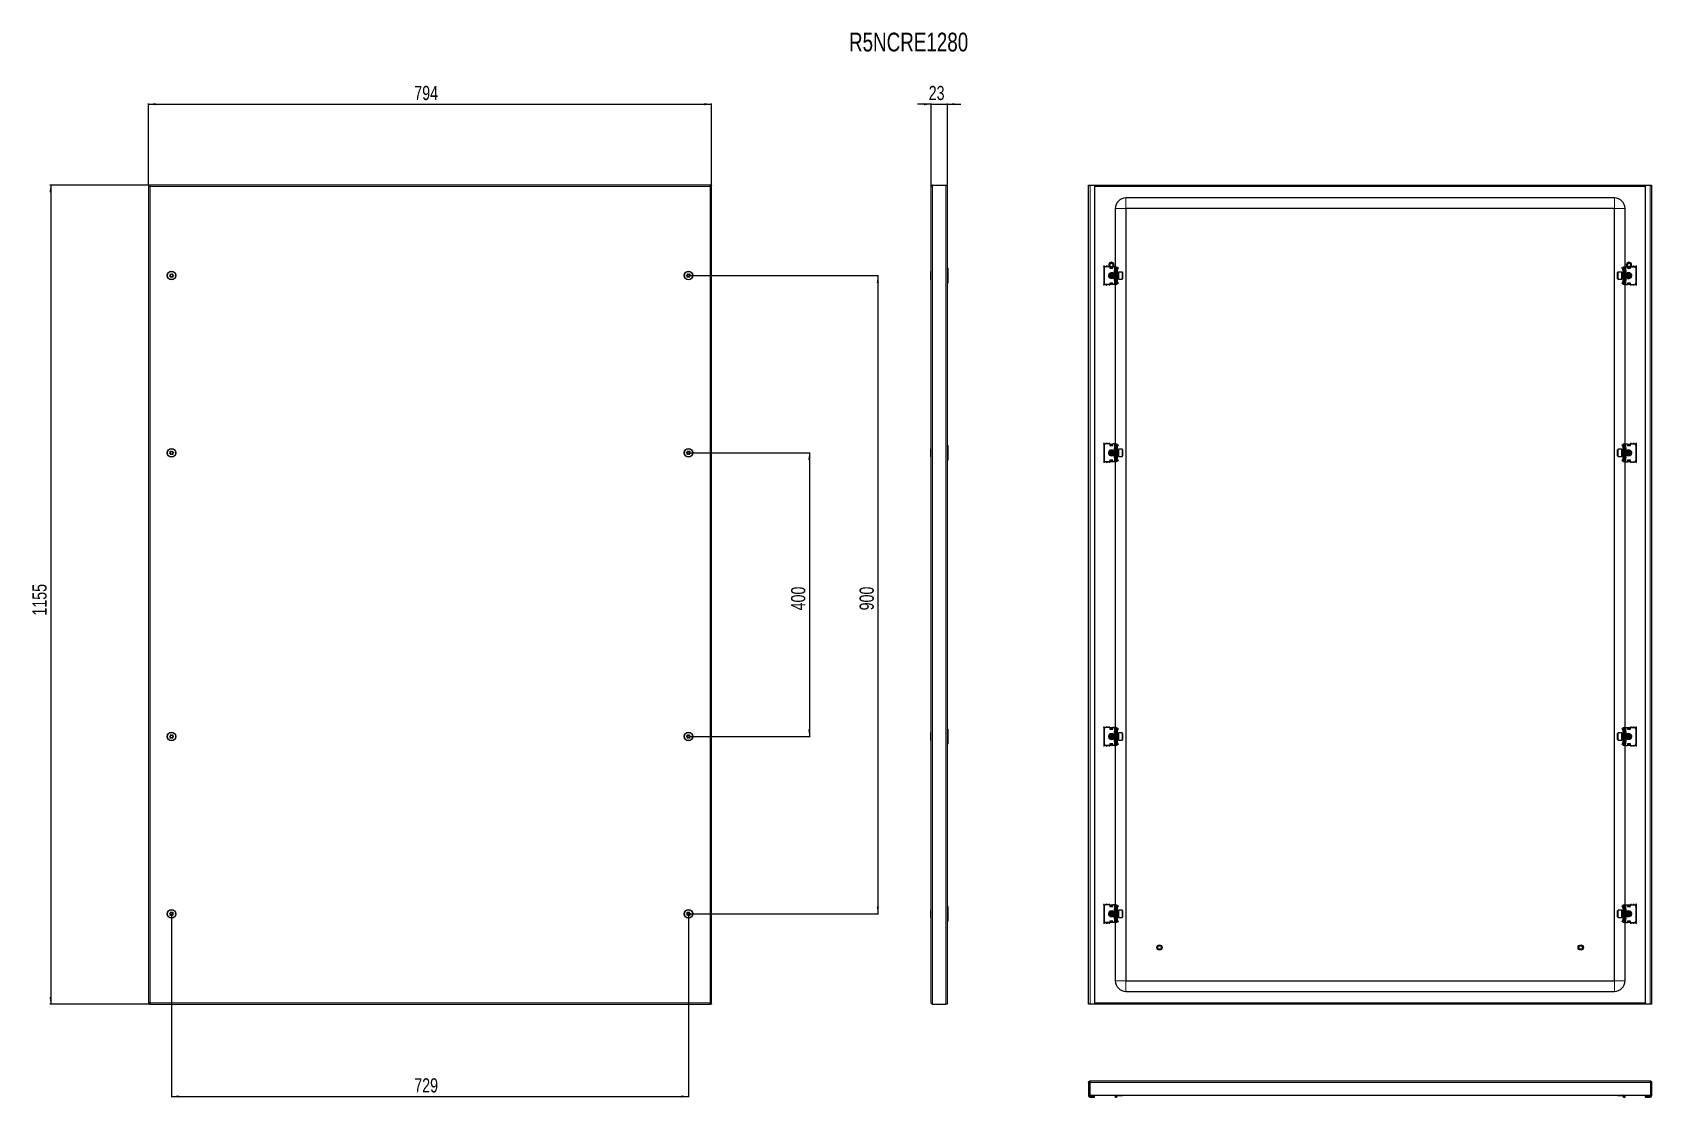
# Model space of a CAD drawing. Header units: millimetres. Extents: x -405 to 1879, y -435 to 1067.
import ezdxf

# ---------------------------------------------------------------- set-up
doc = ezdxf.new("R2010")
doc.units = ezdxf.units.MM
doc.layers.add('FORMAT', color=7, linetype='Continuous')
doc.styles.add('SLDTEXTSTYLE0', font='TXT', dxfattribs={"width": 0.75})
doc.dimstyles.new('SLDDIMSTYLE0', dxfattribs={"dimtxt": 20, "dimasz": 10, "dimexe": 0, "dimexo": 0.0625, "dimgap": 5, "dimtad": 2, "dimdec": 1, "dimrnd": 1e-09, "dimzin": 12, "dimdsep": 46, "dimtxsty": 'SLDTEXTSTYLE0', "dimsah": 1, "dimcen": 0.09, "dimadec": 0, "dimazin": 3, "dimtfac": 1, "dimtmove": 0, "dimatfit": 0, "dimfxl": 0, "dimfrac": 2, "dimtolj": 1, "dimtzin": 12, "dimarcsym": 0})
doc.dimstyles.new('SLDDIMSTYLE1', dxfattribs={"dimtxt": 20, "dimasz": 10, "dimexe": 0, "dimexo": 0.0625, "dimgap": 5, "dimtad": 2, "dimdec": 1, "dimrnd": 1e-09, "dimzin": 12, "dimdsep": 46, "dimtxsty": 'SLDTEXTSTYLE0', "dimsah": 1, "dimcen": 0.09, "dimadec": 0, "dimazin": 3, "dimtfac": 1, "dimtofl": 0, "dimtmove": 0, "dimatfit": 3, "dimfxl": 0, "dimfrac": 2, "dimtolj": 1, "dimtzin": 12, "dimarcsym": 0})

msp = doc.modelspace()

# ---------------------------------------------------------------- texts
at = {"layer": 'FORMAT', "insert": (746.6, 1066.43), "char_height": 26.458, "attachment_point": 1, "style": 'SLDTEXTSTYLE0'}
msp.add_mtext('R5NCRE1280', dxfattribs=at)

# ---------------------------------------------------------------- blocks, each defined once
blk = doc.blocks.new('_D')
at = {"layer": 'FORMAT'}
for p, q in [((862.3, 965.6), (843, 965.6)), ((862.3, 849.3), (862.3, 966.6)), ((862.3, 965.6), (885.3, 965.6)), ((885.3, 851.4), (885.3, 966.6)), ((885.3, 965.6), (904.5, 965.6))]:
    blk.add_line(p, q, dxfattribs=at)
for points in [[(862.3, 965.6), (852.3, 967.1), (852.3, 964)], [(885.3, 965.6), (895.3, 964), (895.3, 967.1)]]:
    blk.add_solid(points, dxfattribs=at)
at = {"layer": 'FORMAT', "insert": (859, 991.4), "char_height": 20, "attachment_point": 1, "style": 'SLDTEXTSTYLE0'}
blk.add_mtext('23', dxfattribs=at)
blk = doc.blocks.new('_D_1')
at = {"layer": 'FORMAT'}
for p, q in [((-241.3, 851.4), (-380.3, 851.4)), ((-379.3, 851.4), (-379.3, -303.6)), ((-241.3, -303.6), (-380.3, -303.6))]:
    blk.add_line(p, q, dxfattribs=at)
for points in [[(-379.3, 851.4), (-380.9, 841.4), (-377.8, 841.4)], [(-379.3, -303.6), (-377.8, -293.6), (-380.9, -293.6)]]:
    blk.add_solid(points, dxfattribs=at)
at = {"layer": 'FORMAT', "insert": (-405.1, 244.4), "char_height": 20, "attachment_point": 1, "rotation": 90, "style": 'SLDTEXTSTYLE0'}
blk.add_mtext('1155', dxfattribs=at)
blk = doc.blocks.new('_D_2')
at = {"layer": 'FORMAT'}
for p, q in [((-241.3, 851.4), (-241.3, 966.6)), ((-241.3, 965.6), (552.7, 965.6)), ((552.7, 851.4), (552.7, 966.6))]:
    blk.add_line(p, q, dxfattribs=at)
for points in [[(-241.3, 965.6), (-231.3, 964), (-231.3, 967.1)], [(552.7, 965.6), (542.7, 967.1), (542.7, 964)]]:
    blk.add_solid(points, dxfattribs=at)
at = {"layer": 'FORMAT', "insert": (133.5, 991.4), "char_height": 20, "attachment_point": 1, "style": 'SLDTEXTSTYLE0'}
blk.add_mtext('794', dxfattribs=at)
blk = doc.blocks.new('_D_3')
at = {"layer": 'FORMAT'}
for p, q in [((520.2, 723.9), (788.3, 723.9)), ((787.3, 723.9), (787.3, -176.1)), ((520.2, -176.1), (788.3, -176.1))]:
    blk.add_line(p, q, dxfattribs=at)
for points in [[(787.3, 723.9), (785.7, 713.9), (788.8, 713.9)], [(787.3, -176.1), (788.8, -166.1), (785.7, -166.1)]]:
    blk.add_solid(points, dxfattribs=at)
at = {"layer": 'FORMAT', "insert": (761.5, 251.8), "char_height": 20, "attachment_point": 1, "rotation": 90, "style": 'SLDTEXTSTYLE0'}
blk.add_mtext('900', dxfattribs=at)
blk = doc.blocks.new('_D_4')
at = {"layer": 'FORMAT'}
for p, q in [((-208.8, -176.1), (-208.8, -434.7)), ((520.2, -176.1), (520.2, -434.7)), ((-208.8, -433.7), (520.2, -433.7))]:
    blk.add_line(p, q, dxfattribs=at)
for points in [[(-208.8, -433.7), (-198.8, -435.3), (-198.8, -432.2)], [(520.2, -433.7), (510.2, -432.2), (510.2, -435.3)]]:
    blk.add_solid(points, dxfattribs=at)
at = {"layer": 'FORMAT', "insert": (133.5, -408), "char_height": 20, "attachment_point": 1, "style": 'SLDTEXTSTYLE0'}
blk.add_mtext('729', dxfattribs=at)
blk = doc.blocks.new('_D_5')
at = {"layer": 'FORMAT'}
for p, q in [((520.2, 473.9), (691.7, 473.9)), ((690.7, 473.9), (690.7, 73.9)), ((520.2, 73.9), (691.7, 73.9))]:
    blk.add_line(p, q, dxfattribs=at)
for points in [[(690.7, 473.9), (689.1, 463.9), (692.2, 463.9)], [(690.7, 73.9), (692.2, 83.9), (689.1, 83.9)]]:
    blk.add_solid(points, dxfattribs=at)
at = {"layer": 'FORMAT', "insert": (664.9, 251.8), "char_height": 20, "attachment_point": 1, "rotation": 90, "style": 'SLDTEXTSTYLE0'}
blk.add_mtext('400', dxfattribs=at)

# ---------------------------------------------------------------- dimensions: what is measured, and where the dimension line sits
at = {"layer": 'FORMAT'}
for base, p1, p2, angle, picture, middle in [((552.67, 965.58), (-241.33, 851.42), (552.67, 851.42), 0, '_D_2', (155.67, 965.58)), ((-379.33, -303.58), (-241.33, 851.42), (-241.33, -303.58), 90, '_D_1', (-379.33, 273.92)), ((787.25, -176.08), (520.17, 723.92), (520.17, -176.08), 90, '_D_3', (787.25, 273.92)), ((690.68, 73.92), (520.17, 473.92), (520.17, 73.92), 90, '_D_5', (690.68, 273.92))]:
    dim = msp.add_linear_dim(base=base, p1=p1, p2=p2, angle=angle, dimstyle='SLDDIMSTYLE1', dxfattribs=at)
    dim.commit()
    dim.dimension.update_dxf_attribs({"geometry": picture, "text_midpoint": middle, "dimtype": 160})
for base, p1, p2, dimstyle, picture, middle in [((885.25, 965.58), (862.25, 849.32), (885.25, 851.42), 'SLDDIMSTYLE0', '_D', (873.75, 965.58)), ((520.17, -433.75), (-208.83, -176.08), (520.17, -176.08), 'SLDDIMSTYLE1', '_D_4', (155.67, -433.75))]:
    dim = msp.add_linear_dim(base=base, p1=p1, p2=p2, dimstyle=dimstyle, dxfattribs=at)
    dim.commit()
    dim.dimension.update_dxf_attribs({"geometry": picture, "text_midpoint": middle, "dimtype": 160})

# ---------------------------------------------------------------- linework, layer by layer
at = {"color": 7, "linetype": 'Continuous', "lineweight": 25}
for p, q in [((-241.33, 851.42), (-241.33, -303.58)), ((-241.33, 851.42), (-239.83, 851.42)), ((-239.63, 851.42), (-239.83, 851.42)), ((-239.63, 850.31), (-239.63, 851.42)), ((550.97, 851.42), (-239.63, 851.42)), ((550.97, 850.3), (550.97, 851.42)), ((551.17, 851.42), (550.98, 851.42)), ((551.17, 851.42), (552.67, 851.42)), ((552.67, -303.58), (552.67, 851.42)), ((862.25, -301.48), (862.25, 849.32)), ((864.35, 851.42), (883.15, 851.42)), ((883.15, 851.42), (885.25, 851.42)), ((885.25, 851.42), (885.25, -303.58)), ((1084.55, 851.42), (1086.65, 851.42)), ((1084.55, -303.58), (1084.55, 851.42)), ((1086.65, 851.42), (1093.05, 851.42)), ((1093.05, 851.42), (1093.05, -303.58)), ((1093.05, 851.42), (1870.05, 851.42)), ((1093.05, 849.92), (1870.05, 849.92)), ((1870.05, -303.58), (1870.05, 851.42)), ((1870.05, 851.42), (1876.45, 851.42)), ((1876.45, 851.42), (1878.55, 851.42)), ((1878.55, 851.42), (1878.55, -303.58)), ((1826.05, 833.42), (1137.05, 833.42)), ((1122.05, 818.42), (1122.05, 736.42)), ((1137.05, 818.42), (1137.05, -270.58)), ((1826.05, 818.42), (1137.05, 818.42)), ((1826.05, -270.58), (1826.05, 818.42)), ((1841.05, 736.42), (1841.05, 818.42)), ((885.75, 734.42), (885.75, 713.42)), ((1106.05, 736.67), (1106.05, 711.17)), ((1106.55, 734.42), (1106.55, 713.42)), ((1114.55, 736.42), (1108.55, 736.42)), ((1114.55, 736.42), (1114.55, 734.42)), ((1114.75, 735.63), (1114.55, 735.75)), ((1114.55, 734.42), (1118.55, 734.42)), ((1114.75, 734.42), (1114.75, 735.63)), ((1114.8, 736.04), (1115.13, 736.27)), ((1115.3, 736.04), (1114.8, 735.69)), ((1114.8, 735.69), (1114.8, 736.04)), ((1114.8, 734.77), (1114.8, 735.69)), ((1114.8, 734.42), (1114.8, 734.77)), ((1115.3, 736.19), (1115.3, 736.04)), ((1115.3, 736.04), (1115.7, 736.04)), ((1117.39, 736.04), (1117.8, 736.04)), ((1117.8, 736.04), (1117.8, 736.19)), ((1118.3, 735.69), (1117.8, 736.04)), ((1117.96, 736.27), (1118.3, 736.04)), ((1118.3, 736.04), (1118.3, 735.69)), ((1118.55, 735.75), (1118.3, 735.6)), ((1118.3, 735.69), (1118.3, 734.77)), ((1118.3, 734.77), (1118.3, 734.42)), ((1121.05, 736.42), (1118.55, 736.42)), ((1118.55, 734.42), (1118.55, 736.42)), ((1120.55, 730.92), (1120.55, 728.92)), ((1121.05, 730.92), (1120.55, 730.92)), ((1122.55, 736.42), (1121.05, 736.42)), ((1122.55, 730.92), (1121.05, 730.92)), ((1122.55, 734.42), (1122.55, 736.42)), ((1122.55, 736.42), (1124.55, 736.42)), ((1122.55, 734.42), (1122.55, 713.42)), ((1123.55, 713.42), (1123.55, 734.42)), ((1124.55, 736.42), (1124.55, 736.15)), ((1124.55, 736.15), (1124.55, 711.69)), ((1124.55, 735.33), (1124.75, 735.13)), ((1125.05, 732.67), (1124.55, 732.67)), ((1125.05, 734.42), (1125.05, 733.96)), ((1125.05, 729.17), (1125.05, 732.67)), ((1125.13, 734.08), (1126.11, 735.06)), ((1125.48, 733.73), (1125.13, 734.08)), ((1125.48, 733.73), (1126.46, 734.7)), ((1126.11, 735.06), (1126.46, 734.7)), ((1836.98, 735.06), (1836.63, 734.7)), ((1837.61, 733.73), (1836.63, 734.7)), ((1837.96, 734.08), (1836.98, 735.06)), ((1837.61, 733.73), (1837.96, 734.08)), ((1838.05, 734.42), (1838.05, 734.02)), ((1838.05, 732.67), (1838.55, 732.67)), ((1838.05, 732.67), (1838.05, 729.17)), ((1838.34, 735.13), (1838.55, 735.33)), ((1838.55, 736.42), (1840.55, 736.42)), ((1838.55, 736.15), (1838.55, 736.42)), ((1838.55, 711.69), (1838.55, 736.15)), ((1839.55, 734.42), (1839.55, 713.42)), ((1840.55, 736.42), (1840.55, 734.42)), ((1840.55, 736.42), (1842.05, 736.42)), ((1840.55, 713.42), (1840.55, 734.42)), ((1842.05, 730.92), (1840.55, 730.92)), ((1842.05, 736.42), (1844.55, 736.42)), ((1842.55, 730.92), (1842.05, 730.92)), ((1842.55, 728.92), (1842.55, 730.92)), ((1844.55, 736.42), (1844.55, 734.42)), ((1844.8, 735.6), (1844.55, 735.75)), ((1844.55, 734.42), (1848.55, 734.42)), ((1844.8, 736.04), (1845.13, 736.27)), ((1845.3, 736.04), (1844.8, 735.69)), ((1844.8, 735.69), (1844.8, 736.04)), ((1844.8, 734.77), (1844.8, 735.69)), ((1844.8, 734.42), (1844.8, 734.77)), ((1845.3, 736.19), (1845.3, 736.04)), ((1845.3, 736.04), (1845.7, 736.04)), ((1847.39, 736.04), (1847.8, 736.04)), ((1847.8, 736.04), (1847.8, 736.19)), ((1848.3, 735.69), (1847.8, 736.04)), ((1847.96, 736.27), (1848.3, 736.04)), ((1848.3, 736.04), (1848.3, 735.69)), ((1848.3, 735.69), (1848.3, 734.77)), ((1848.3, 734.77), (1848.3, 734.42)), ((1848.55, 735.75), (1848.35, 735.63)), ((1848.35, 735.63), (1848.35, 734.42)), ((1848.55, 734.42), (1848.55, 736.42)), ((1848.55, 736.42), (1854.55, 736.42)), ((1856.55, 713.42), (1856.55, 734.42)), ((1857.05, 711.17), (1857.05, 736.67)), ((862.25, 729.7), (861.95, 729.7)), ((861.95, 718.13), (861.95, 729.7)), ((861.95, 718.13), (862.25, 718.13)), ((1114.55, 711.42), (1108.55, 711.42)), ((1114.05, 711.42), (1114.05, 711.17)), ((1114.55, 713.42), (1114.55, 711.42)), ((1118.55, 713.42), (1114.55, 713.42)), ((1114.55, 711.54), (1114.75, 711.54)), ((1114.75, 711.54), (1114.75, 713.42)), ((1114.8, 713.06), (1114.8, 713.42)), ((1114.8, 712.15), (1114.8, 713.06)), ((1114.8, 712.15), (1115.3, 711.8)), ((1114.8, 711.8), (1114.8, 712.15)), ((1115.3, 711.44), (1114.8, 711.8)), ((1117.8, 711.8), (1115.3, 711.8)), ((1115.3, 711.8), (1115.3, 711.44)), ((1117.8, 711.44), (1115.3, 711.44)), ((1116.02, 721.36), (1116.85, 721.17)), ((1117.1, 726.92), (1116.55, 726.36)), ((1116.55, 726.36), (1116.55, 721.47)), ((1116.55, 721.47), (1117.1, 720.92)), ((1117.16, 726.92), (1117.1, 726.92)), ((1117.1, 726.92), (1117.1, 720.92)), ((1117.1, 720.92), (1117.16, 720.92)), ((1117.55, 726.36), (1117.16, 726.92)), ((1117.16, 726.92), (1117.16, 722.77)), ((1117.16, 722.77), (1117.16, 720.92)), ((1117.16, 720.92), (1117.55, 721.47)), ((1117.34, 721.17), (1117.71, 721.24)), ((1117.93, 726.92), (1117.55, 726.36)), ((1117.55, 726.36), (1117.55, 722.98)), ((1117.55, 722.98), (1117.55, 721.47)), ((1117.55, 721.47), (1117.93, 720.92)), ((1117.8, 711.8), (1118.3, 712.15)), ((1117.8, 711.44), (1117.8, 711.8)), ((1118.3, 711.8), (1117.8, 711.44)), ((1118.16, 726.92), (1117.93, 726.92)), ((1117.93, 726.92), (1117.93, 722.77)), ((1117.93, 722.77), (1117.93, 720.92)), ((1117.93, 720.92), (1118.16, 720.92)), ((1118.55, 726.36), (1118.16, 726.92)), ((1118.16, 726.92), (1118.16, 722.77)), ((1118.16, 722.77), (1118.16, 720.92)), ((1118.16, 720.92), (1118.55, 721.47)), ((1118.3, 713.42), (1118.3, 713.06)), ((1118.3, 713.06), (1118.3, 712.15)), ((1118.3, 712.15), (1118.3, 711.8)), ((1118.37, 726.61), (1118.62, 726.47)), ((1118.62, 721.37), (1118.37, 721.23)), ((1118.93, 726.92), (1118.55, 726.36)), ((1118.55, 726.36), (1118.55, 722.98)), ((1118.55, 722.98), (1118.55, 721.47)), ((1118.55, 721.47), (1118.93, 720.92)), ((1118.55, 711.42), (1118.55, 713.42)), ((1121.05, 711.42), (1118.55, 711.42)), ((1119.16, 726.92), (1118.93, 726.92)), ((1118.93, 726.92), (1118.93, 722.77)), ((1118.93, 722.77), (1118.93, 720.92)), ((1118.93, 720.92), (1119.16, 720.92)), ((1119.55, 726.36), (1119.16, 726.92)), ((1119.16, 726.92), (1119.16, 722.77)), ((1119.16, 722.77), (1119.16, 720.92)), ((1119.16, 720.92), (1119.55, 721.47)), ((1119.93, 726.92), (1119.55, 726.36)), ((1119.55, 726.36), (1119.55, 722.98)), ((1119.55, 722.98), (1119.55, 721.47)), ((1119.55, 721.47), (1119.93, 720.92)), ((1120.16, 726.92), (1119.93, 726.92)), ((1119.93, 726.92), (1119.93, 722.77)), ((1119.93, 722.77), (1119.93, 720.92)), ((1119.93, 720.92), (1120.16, 720.92)), ((1120.55, 726.36), (1120.16, 726.92)), ((1120.16, 726.92), (1120.16, 722.77)), ((1120.16, 722.77), (1120.16, 720.92)), ((1120.16, 720.92), (1120.55, 721.47)), ((1120.55, 729.17), (1121.55, 729.17)), ((1120.55, 728.92), (1122.22, 727.95)), ((1122.05, 727.92), (1120.55, 727.92)), ((1120.55, 727.92), (1120.55, 719.92)), ((1120.55, 719.92), (1122.05, 719.92)), ((1122.22, 719.89), (1120.55, 718.92)), ((1120.55, 718.92), (1120.55, 716.92)), ((1121.55, 718.67), (1120.55, 718.67)), ((1120.55, 716.92), (1121.05, 716.92)), ((1121.05, 716.92), (1122.55, 716.92)), ((1122.55, 711.42), (1121.05, 711.42)), ((1121.55, 729.17), (1122.05, 729.17)), ((1122.05, 718.67), (1121.55, 718.67)), ((1122.05, 729.17), (1122.05, 728.05)), ((1122.05, 719.78), (1122.05, 718.67)), ((1122.05, 711.42), (1122.05, 486.42)), ((1122.55, 711.42), (1122.55, 713.42)), ((1124.55, 711.42), (1122.55, 711.42)), ((1125.05, 729.17), (1124.55, 729.17)), ((1124.93, 726.92), (1124.55, 726.36)), ((1124.55, 721.47), (1124.93, 720.92)), ((1124.55, 718.67), (1125.05, 718.67)), ((1125.05, 715.17), (1124.55, 715.17)), ((1124.75, 712.71), (1124.55, 712.5)), ((1124.55, 711.69), (1124.55, 711.42)), ((1125.16, 726.92), (1124.93, 726.92)), ((1124.93, 726.92), (1124.93, 722.77)), ((1124.93, 722.77), (1124.93, 720.92)), ((1124.93, 720.92), (1125.16, 720.92)), ((1125.05, 726.92), (1125.05, 729.17)), ((1125.05, 718.67), (1125.05, 720.92)), ((1125.05, 715.17), (1125.05, 718.67)), ((1125.05, 713.42), (1125.05, 713.81)), ((1125.48, 714.11), (1125.13, 713.75)), ((1125.13, 713.75), (1126.11, 712.78)), ((1125.55, 726.36), (1125.16, 726.92)), ((1125.16, 726.92), (1125.16, 722.77)), ((1125.16, 722.77), (1125.16, 720.92)), ((1125.16, 720.92), (1125.55, 721.47)), ((1125.48, 714.11), (1126.46, 713.13)), ((1125.93, 726.92), (1125.55, 726.36)), ((1125.55, 726.36), (1125.55, 722.98)), ((1125.55, 722.98), (1125.55, 721.47)), ((1125.55, 721.47), (1125.93, 720.92)), ((1126.3, 726.92), (1125.93, 726.92)), ((1125.93, 726.92), (1125.93, 722.77)), ((1125.93, 722.77), (1125.93, 720.92)), ((1125.93, 720.92), (1126.3, 720.92)), ((1126.11, 712.78), (1126.46, 713.13)), ((1131.95, 728.92), (1126.55, 728.92)), ((1126.55, 728.92), (1126.55, 718.92)), ((1126.55, 718.92), (1131.95, 718.92)), ((1132.55, 728.32), (1132.55, 719.52)), ((1830.55, 727.98), (1830.55, 728.32)), ((1830.55, 719.52), (1830.55, 727.98)), ((1836.55, 728.92), (1831.15, 728.92)), ((1831.15, 718.92), (1836.55, 718.92)), ((1836.55, 728.54), (1836.55, 728.92)), ((1836.55, 718.92), (1836.55, 728.54)), ((1837.61, 714.11), (1836.63, 713.13)), ((1836.98, 712.78), (1836.63, 713.13)), ((1837.16, 726.92), (1836.8, 726.92)), ((1836.8, 720.92), (1837.16, 720.92)), ((1837.96, 713.75), (1836.98, 712.78)), ((1837.55, 726.36), (1837.16, 726.92)), ((1837.16, 722.77), (1837.16, 726.92)), ((1837.16, 720.92), (1837.16, 722.77)), ((1837.16, 720.92), (1837.55, 721.47)), ((1837.93, 726.92), (1837.55, 726.36)), ((1837.55, 722.98), (1837.55, 726.36)), ((1837.55, 721.47), (1837.55, 722.98)), ((1837.55, 721.47), (1837.93, 720.92)), ((1837.61, 714.11), (1837.96, 713.75)), ((1838.16, 726.92), (1837.93, 726.92)), ((1837.93, 722.77), (1837.93, 726.92)), ((1837.93, 720.92), (1837.93, 722.77)), ((1837.93, 720.92), (1838.16, 720.92)), ((1838.55, 729.17), (1838.05, 729.17)), ((1838.05, 729.17), (1838.05, 726.92)), ((1838.05, 720.92), (1838.05, 718.67)), ((1838.05, 718.67), (1838.05, 715.17)), ((1838.05, 718.67), (1838.55, 718.67)), ((1838.05, 715.17), (1838.55, 715.17)), ((1838.05, 713.42), (1838.05, 713.88)), ((1838.55, 726.36), (1838.16, 726.92)), ((1838.16, 722.77), (1838.16, 726.92)), ((1838.16, 720.92), (1838.16, 722.77)), ((1838.16, 720.92), (1838.55, 721.47)), ((1838.55, 712.5), (1838.34, 712.71)), ((1838.55, 711.42), (1838.55, 711.69)), ((1840.55, 711.42), (1838.55, 711.42)), ((1840.55, 716.92), (1842.05, 716.92)), ((1840.55, 713.42), (1840.55, 711.42)), ((1840.55, 711.42), (1842.05, 711.42)), ((1840.87, 727.95), (1842.55, 728.92)), ((1842.55, 718.92), (1840.87, 719.89)), ((1841.05, 728.05), (1841.05, 729.17)), ((1841.05, 729.17), (1841.55, 729.17)), ((1842.55, 727.92), (1841.05, 727.92)), ((1841.05, 719.92), (1842.55, 719.92)), ((1841.05, 718.67), (1841.05, 719.78)), ((1841.55, 718.67), (1841.05, 718.67)), ((1841.05, 486.42), (1841.05, 711.42)), ((1841.55, 729.17), (1842.55, 729.17)), ((1842.55, 718.67), (1841.55, 718.67)), ((1842.05, 716.92), (1842.55, 716.92)), ((1842.05, 711.42), (1844.55, 711.42)), ((1842.55, 719.92), (1842.55, 727.92)), ((1842.93, 726.92), (1842.55, 726.36)), ((1842.55, 721.47), (1842.93, 720.92)), ((1842.55, 716.92), (1842.55, 718.92)), ((1843.16, 726.92), (1842.93, 726.92)), ((1842.93, 722.77), (1842.93, 726.92)), ((1842.93, 720.92), (1842.93, 722.77)), ((1842.93, 720.92), (1843.16, 720.92)), ((1843.55, 726.36), (1843.16, 726.92)), ((1843.16, 722.77), (1843.16, 726.92)), ((1843.16, 720.92), (1843.16, 722.77)), ((1843.16, 720.92), (1843.55, 721.47)), ((1843.93, 726.92), (1843.55, 726.36)), ((1843.55, 722.98), (1843.55, 726.36)), ((1843.55, 721.47), (1843.55, 722.98)), ((1843.55, 721.47), (1843.93, 720.92)), ((1844.16, 726.92), (1843.93, 726.92)), ((1843.93, 722.77), (1843.93, 726.92)), ((1843.93, 720.92), (1843.93, 722.77)), ((1843.93, 720.92), (1844.16, 720.92)), ((1844.55, 726.36), (1844.16, 726.92)), ((1844.16, 722.77), (1844.16, 726.92)), ((1844.16, 720.92), (1844.16, 722.77)), ((1844.16, 720.92), (1844.55, 721.47)), ((1844.47, 726.47), (1844.72, 726.61)), ((1844.72, 721.23), (1844.47, 721.37)), ((1844.93, 726.92), (1844.55, 726.36)), ((1844.55, 722.98), (1844.55, 726.36)), ((1844.55, 721.47), (1844.55, 722.98)), ((1844.55, 721.47), (1844.93, 720.92)), ((1848.55, 713.42), (1844.55, 713.42)), ((1844.55, 713.42), (1844.55, 711.42)), ((1844.8, 713.06), (1844.8, 713.42)), ((1844.8, 712.15), (1844.8, 713.06)), ((1844.8, 712.15), (1845.3, 711.8)), ((1844.8, 711.8), (1844.8, 712.15)), ((1845.3, 711.44), (1844.8, 711.8)), ((1845.16, 726.92), (1844.93, 726.92)), ((1844.93, 722.77), (1844.93, 726.92)), ((1844.93, 720.92), (1844.93, 722.77)), ((1844.93, 720.92), (1845.16, 720.92)), ((1845.55, 726.36), (1845.16, 726.92)), ((1845.16, 722.77), (1845.16, 726.92)), ((1845.16, 720.92), (1845.16, 722.77)), ((1845.16, 720.92), (1845.55, 721.47)), ((1847.8, 711.8), (1845.3, 711.8)), ((1845.3, 711.8), (1845.3, 711.44)), ((1847.8, 711.44), (1845.3, 711.44)), ((1845.38, 721.24), (1845.75, 721.17)), ((1845.93, 726.92), (1845.55, 726.36)), ((1845.55, 722.98), (1845.55, 726.36)), ((1845.55, 721.47), (1845.55, 722.98)), ((1845.55, 721.47), (1845.93, 720.92)), ((1845.99, 726.92), (1845.93, 726.92)), ((1845.93, 722.77), (1845.93, 726.92)), ((1845.93, 720.92), (1845.93, 722.77)), ((1845.93, 720.92), (1845.99, 720.92)), ((1846.55, 726.36), (1845.99, 726.92)), ((1845.99, 726.69), (1845.99, 726.92)), ((1845.99, 720.92), (1845.99, 726.69)), ((1845.99, 720.92), (1846.55, 721.47)), ((1846.24, 721.17), (1847.07, 721.36)), ((1846.55, 726.18), (1846.55, 726.36)), ((1846.55, 721.47), (1846.55, 726.18)), ((1847.8, 711.8), (1848.3, 712.15)), ((1847.8, 711.44), (1847.8, 711.8)), ((1848.3, 711.8), (1847.8, 711.44)), ((1848.3, 713.42), (1848.3, 713.06)), ((1848.3, 713.06), (1848.3, 712.15)), ((1848.3, 712.15), (1848.3, 711.8)), ((1848.35, 713.42), (1848.35, 711.54)), ((1848.35, 711.54), (1848.55, 711.54)), ((1848.55, 711.42), (1848.55, 713.42)), ((1848.55, 711.42), (1854.55, 711.42)), ((1849.05, 711.17), (1849.05, 711.42)), ((862.25, 479.7), (861.95, 479.7)), ((861.95, 468.13), (861.95, 479.7)), ((885.75, 484.42), (885.75, 463.42)), ((1106.05, 486.67), (1106.05, 461.17)), ((1106.55, 484.42), (1106.55, 463.42)), ((1114.55, 486.42), (1108.55, 486.42)), ((1114.05, 486.67), (1114.05, 486.42)), ((1114.55, 486.42), (1114.55, 484.42)), ((1114.75, 486.3), (1114.55, 486.3)), ((1114.55, 484.42), (1118.55, 484.42)), ((1114.75, 484.42), (1114.75, 486.3)), ((1114.8, 486.04), (1115.3, 486.39)), ((1115.3, 486.04), (1114.8, 485.69)), ((1114.8, 485.69), (1114.8, 486.04)), ((1114.8, 484.77), (1114.8, 485.69)), ((1114.8, 484.42), (1114.8, 484.77)), ((1115.3, 486.39), (1115.3, 486.04)), ((1115.3, 486.39), (1117.8, 486.39)), ((1115.3, 486.04), (1117.8, 486.04)), ((1117.8, 486.04), (1117.8, 486.39)), ((1117.8, 486.39), (1118.3, 486.04)), ((1118.3, 485.69), (1117.8, 486.04)), ((1118.3, 486.04), (1118.3, 485.69)), ((1118.3, 485.69), (1118.3, 484.77)), ((1118.3, 484.77), (1118.3, 484.42)), ((1121.05, 486.42), (1118.55, 486.42)), ((1118.55, 484.42), (1118.55, 486.42)), ((1120.55, 480.92), (1120.55, 478.92)), ((1121.05, 480.92), (1120.55, 480.92)), ((1122.55, 486.42), (1121.05, 486.42)), ((1122.55, 480.92), (1121.05, 480.92)), ((1122.55, 484.42), (1122.55, 486.42)), ((1122.55, 486.42), (1124.55, 486.42)), ((1122.55, 484.42), (1122.55, 463.42)), ((1123.55, 463.42), (1123.55, 484.42)), ((1124.55, 486.42), (1124.55, 486.15)), ((1124.55, 486.15), (1124.55, 461.69)), ((1124.55, 485.33), (1124.75, 485.13)), ((1125.05, 482.67), (1124.55, 482.67)), ((1125.05, 484.42), (1125.05, 483.96)), ((1125.05, 479.17), (1125.05, 482.67)), ((1125.13, 484.08), (1126.11, 485.06)), ((1125.48, 483.73), (1125.13, 484.08)), ((1125.48, 483.73), (1126.46, 484.7)), ((1126.11, 485.06), (1126.46, 484.7)), ((1836.98, 485.06), (1836.63, 484.7)), ((1837.61, 483.73), (1836.63, 484.7)), ((1837.96, 484.08), (1836.98, 485.06)), ((1837.61, 483.73), (1837.96, 484.08)), ((1838.05, 484.42), (1838.05, 484.02)), ((1838.05, 482.67), (1838.55, 482.67)), ((1838.05, 482.67), (1838.05, 479.17)), ((1838.34, 485.13), (1838.55, 485.33)), ((1838.55, 486.42), (1840.55, 486.42)), ((1838.55, 486.15), (1838.55, 486.42)), ((1838.55, 461.69), (1838.55, 486.15)), ((1839.55, 484.42), (1839.55, 463.42)), ((1840.55, 486.42), (1840.55, 484.42)), ((1840.55, 486.42), (1842.05, 486.42)), ((1840.55, 463.42), (1840.55, 484.42)), ((1842.05, 480.92), (1840.55, 480.92)), ((1842.05, 486.42), (1844.55, 486.42)), ((1842.55, 480.92), (1842.05, 480.92)), ((1842.55, 478.92), (1842.55, 480.92)), ((1844.55, 486.42), (1844.55, 484.42)), ((1844.55, 484.42), (1848.55, 484.42)), ((1844.8, 486.04), (1845.3, 486.39)), ((1845.3, 486.04), (1844.8, 485.69)), ((1844.8, 485.69), (1844.8, 486.04)), ((1844.8, 484.77), (1844.8, 485.69)), ((1844.8, 484.42), (1844.8, 484.77)), ((1845.3, 486.39), (1845.3, 486.04)), ((1845.3, 486.39), (1847.8, 486.39)), ((1845.3, 486.04), (1847.8, 486.04)), ((1847.8, 486.04), (1847.8, 486.39)), ((1847.8, 486.39), (1848.3, 486.04)), ((1848.3, 485.69), (1847.8, 486.04)), ((1848.3, 486.04), (1848.3, 485.69)), ((1848.3, 485.69), (1848.3, 484.77)), ((1848.3, 484.77), (1848.3, 484.42)), ((1848.35, 486.3), (1848.35, 484.42)), ((1848.55, 486.3), (1848.35, 486.3)), ((1848.55, 486.42), (1854.55, 486.42)), ((1848.55, 484.42), (1848.55, 486.42)), ((1849.05, 486.42), (1849.05, 486.67)), ((1856.55, 463.42), (1856.55, 484.42)), ((1857.05, 461.17), (1857.05, 486.67)), ((861.95, 468.13), (862.25, 468.13)), ((1114.55, 461.42), (1108.55, 461.42)), ((1114.05, 461.42), (1114.05, 461.17)), ((1118.55, 463.42), (1114.55, 463.42)), ((1114.55, 463.42), (1114.55, 461.42)), ((1114.55, 461.54), (1114.75, 461.54)), ((1114.75, 461.54), (1114.75, 463.42)), ((1114.8, 463.06), (1114.8, 463.42)), ((1114.8, 462.15), (1114.8, 463.06)), ((1114.8, 462.15), (1115.3, 461.8)), ((1114.8, 461.8), (1114.8, 462.15)), ((1115.3, 461.44), (1114.8, 461.8)), ((1117.8, 461.8), (1115.3, 461.8)), ((1115.3, 461.8), (1115.3, 461.44)), ((1117.8, 461.44), (1115.3, 461.44)), ((1116.02, 471.36), (1116.85, 471.17)), ((1117.1, 476.92), (1116.55, 476.36)), ((1116.55, 476.36), (1116.55, 471.47)), ((1116.55, 471.47), (1117.1, 470.92)), ((1117.16, 476.92), (1117.1, 476.92)), ((1117.1, 476.92), (1117.1, 470.92)), ((1117.1, 470.92), (1117.16, 470.92)), ((1117.55, 476.36), (1117.16, 476.92)), ((1117.16, 476.92), (1117.16, 472.77)), ((1117.16, 472.77), (1117.16, 470.92)), ((1117.16, 470.92), (1117.55, 471.47)), ((1117.34, 471.17), (1117.71, 471.24)), ((1117.93, 476.92), (1117.55, 476.36)), ((1117.55, 476.36), (1117.55, 472.98)), ((1117.55, 472.98), (1117.55, 471.47)), ((1117.55, 471.47), (1117.93, 470.92)), ((1117.8, 461.8), (1118.3, 462.15)), ((1117.8, 461.44), (1117.8, 461.8)), ((1118.3, 461.8), (1117.8, 461.44)), ((1118.16, 476.92), (1117.93, 476.92)), ((1117.93, 476.92), (1117.93, 472.77)), ((1117.93, 472.77), (1117.93, 470.92)), ((1117.93, 470.92), (1118.16, 470.92)), ((1118.55, 476.36), (1118.16, 476.92)), ((1118.16, 476.92), (1118.16, 472.77)), ((1118.16, 472.77), (1118.16, 470.92)), ((1118.16, 470.92), (1118.55, 471.47)), ((1118.3, 463.42), (1118.3, 463.06)), ((1118.3, 463.06), (1118.3, 462.15)), ((1118.3, 462.15), (1118.3, 461.8)), ((1118.37, 476.61), (1118.62, 476.47)), ((1118.62, 471.37), (1118.37, 471.23)), ((1118.93, 476.92), (1118.55, 476.36)), ((1118.55, 476.36), (1118.55, 472.98)), ((1118.55, 472.98), (1118.55, 471.47)), ((1118.55, 471.47), (1118.93, 470.92)), ((1118.55, 461.42), (1118.55, 463.42)), ((1121.05, 461.42), (1118.55, 461.42)), ((1119.16, 476.92), (1118.93, 476.92)), ((1118.93, 476.92), (1118.93, 472.77)), ((1118.93, 472.77), (1118.93, 470.92)), ((1118.93, 470.92), (1119.16, 470.92)), ((1119.55, 476.36), (1119.16, 476.92)), ((1119.16, 476.92), (1119.16, 472.77)), ((1119.16, 472.77), (1119.16, 470.92)), ((1119.16, 470.92), (1119.55, 471.47)), ((1119.93, 476.92), (1119.55, 476.36)), ((1119.55, 476.36), (1119.55, 472.98)), ((1119.55, 472.98), (1119.55, 471.47)), ((1119.55, 471.47), (1119.93, 470.92)), ((1120.16, 476.92), (1119.93, 476.92)), ((1119.93, 476.92), (1119.93, 472.77)), ((1119.93, 472.77), (1119.93, 470.92)), ((1119.93, 470.92), (1120.16, 470.92)), ((1120.55, 476.36), (1120.16, 476.92)), ((1120.16, 476.92), (1120.16, 472.77)), ((1120.16, 472.77), (1120.16, 470.92)), ((1120.16, 470.92), (1120.55, 471.47)), ((1120.55, 479.17), (1121.55, 479.17)), ((1120.55, 478.92), (1122.22, 477.95)), ((1122.05, 477.92), (1120.55, 477.92)), ((1120.55, 477.92), (1120.55, 469.92)), ((1120.55, 469.92), (1122.05, 469.92)), ((1122.22, 469.89), (1120.55, 468.92)), ((1120.55, 468.92), (1120.55, 466.92)), ((1121.55, 468.67), (1120.55, 468.67)), ((1120.55, 466.92), (1121.05, 466.92)), ((1121.05, 466.92), (1122.55, 466.92)), ((1122.55, 461.42), (1121.05, 461.42)), ((1121.55, 479.17), (1122.05, 479.17)), ((1122.05, 468.67), (1121.55, 468.67)), ((1122.05, 479.17), (1122.05, 478.05)), ((1122.05, 469.78), (1122.05, 468.67)), ((1122.05, 461.42), (1122.05, 86.42)), ((1122.55, 461.42), (1122.55, 463.42)), ((1124.55, 461.42), (1122.55, 461.42)), ((1125.05, 479.17), (1124.55, 479.17)), ((1124.93, 476.92), (1124.55, 476.36)), ((1124.55, 471.47), (1124.93, 470.92)), ((1124.55, 468.67), (1125.05, 468.67)), ((1125.05, 465.17), (1124.55, 465.17)), ((1124.75, 462.71), (1124.55, 462.5)), ((1124.55, 461.69), (1124.55, 461.42)), ((1125.16, 476.92), (1124.93, 476.92)), ((1124.93, 476.92), (1124.93, 472.77)), ((1124.93, 472.77), (1124.93, 470.92)), ((1124.93, 470.92), (1125.16, 470.92)), ((1125.05, 476.92), (1125.05, 479.17)), ((1125.05, 468.67), (1125.05, 470.92)), ((1125.05, 465.17), (1125.05, 468.67)), ((1125.05, 463.42), (1125.05, 463.81)), ((1125.48, 464.11), (1125.13, 463.75)), ((1125.13, 463.75), (1126.11, 462.78)), ((1125.55, 476.36), (1125.16, 476.92)), ((1125.16, 476.92), (1125.16, 472.77)), ((1125.16, 472.77), (1125.16, 470.92)), ((1125.16, 470.92), (1125.55, 471.47)), ((1125.48, 464.11), (1126.46, 463.13)), ((1125.93, 476.92), (1125.55, 476.36)), ((1125.55, 476.36), (1125.55, 472.98)), ((1125.55, 472.98), (1125.55, 471.47)), ((1125.55, 471.47), (1125.93, 470.92)), ((1126.3, 476.92), (1125.93, 476.92)), ((1125.93, 476.92), (1125.93, 472.77)), ((1125.93, 472.77), (1125.93, 470.92)), ((1125.93, 470.92), (1126.3, 470.92)), ((1126.11, 462.78), (1126.46, 463.13)), ((1131.95, 478.92), (1126.55, 478.92)), ((1126.55, 478.92), (1126.55, 468.92)), ((1126.55, 468.92), (1131.95, 468.92)), ((1132.55, 478.32), (1132.55, 469.52)), ((1830.55, 477.98), (1830.55, 478.32)), ((1830.55, 469.52), (1830.55, 477.98)), ((1836.55, 478.92), (1831.15, 478.92)), ((1831.15, 468.92), (1836.55, 468.92)), ((1836.55, 478.54), (1836.55, 478.92)), ((1836.55, 468.92), (1836.55, 478.54)), ((1837.61, 464.11), (1836.63, 463.13)), ((1836.98, 462.78), (1836.63, 463.13)), ((1837.16, 476.92), (1836.8, 476.92)), ((1836.8, 470.92), (1837.16, 470.92)), ((1837.96, 463.75), (1836.98, 462.78)), ((1837.55, 476.36), (1837.16, 476.92)), ((1837.16, 472.77), (1837.16, 476.92)), ((1837.16, 470.92), (1837.16, 472.77)), ((1837.16, 470.92), (1837.55, 471.47)), ((1837.93, 476.92), (1837.55, 476.36)), ((1837.55, 472.98), (1837.55, 476.36)), ((1837.55, 471.47), (1837.55, 472.98)), ((1837.55, 471.47), (1837.93, 470.92)), ((1837.61, 464.11), (1837.96, 463.75)), ((1838.16, 476.92), (1837.93, 476.92)), ((1837.93, 472.77), (1837.93, 476.92)), ((1837.93, 470.92), (1837.93, 472.77)), ((1837.93, 470.92), (1838.16, 470.92)), ((1838.55, 479.17), (1838.05, 479.17)), ((1838.05, 479.17), (1838.05, 476.92)), ((1838.05, 470.92), (1838.05, 468.67)), ((1838.05, 468.67), (1838.05, 465.17)), ((1838.05, 468.67), (1838.55, 468.67)), ((1838.05, 465.17), (1838.55, 465.17)), ((1838.05, 463.42), (1838.05, 463.88)), ((1838.55, 476.36), (1838.16, 476.92)), ((1838.16, 472.77), (1838.16, 476.92)), ((1838.16, 470.92), (1838.16, 472.77)), ((1838.16, 470.92), (1838.55, 471.47)), ((1838.55, 462.5), (1838.34, 462.71)), ((1838.55, 461.42), (1838.55, 461.69)), ((1840.55, 461.42), (1838.55, 461.42)), ((1840.55, 466.92), (1842.05, 466.92)), ((1840.55, 463.42), (1840.55, 461.42)), ((1840.55, 461.42), (1842.05, 461.42)), ((1840.87, 477.95), (1842.55, 478.92)), ((1842.55, 468.92), (1840.87, 469.89)), ((1841.05, 478.05), (1841.05, 479.17)), ((1841.05, 479.17), (1841.55, 479.17)), ((1842.55, 477.92), (1841.05, 477.92)), ((1841.05, 469.92), (1842.55, 469.92)), ((1841.05, 468.67), (1841.05, 469.78)), ((1841.55, 468.67), (1841.05, 468.67)), ((1841.05, 86.42), (1841.05, 461.42)), ((1841.55, 479.17), (1842.55, 479.17)), ((1842.55, 468.67), (1841.55, 468.67)), ((1842.05, 466.92), (1842.55, 466.92)), ((1842.05, 461.42), (1844.55, 461.42)), ((1842.55, 469.92), (1842.55, 477.92)), ((1842.93, 476.92), (1842.55, 476.36)), ((1842.55, 471.47), (1842.93, 470.92)), ((1842.55, 466.92), (1842.55, 468.92)), ((1843.16, 476.92), (1842.93, 476.92)), ((1842.93, 472.77), (1842.93, 476.92)), ((1842.93, 470.92), (1842.93, 472.77)), ((1842.93, 470.92), (1843.16, 470.92)), ((1843.55, 476.36), (1843.16, 476.92)), ((1843.16, 472.77), (1843.16, 476.92)), ((1843.16, 470.92), (1843.16, 472.77)), ((1843.16, 470.92), (1843.55, 471.47)), ((1843.93, 476.92), (1843.55, 476.36)), ((1843.55, 472.98), (1843.55, 476.36)), ((1843.55, 471.47), (1843.55, 472.98)), ((1843.55, 471.47), (1843.93, 470.92)), ((1844.16, 476.92), (1843.93, 476.92)), ((1843.93, 472.77), (1843.93, 476.92)), ((1843.93, 470.92), (1843.93, 472.77)), ((1843.93, 470.92), (1844.16, 470.92)), ((1844.55, 476.36), (1844.16, 476.92)), ((1844.16, 472.77), (1844.16, 476.92)), ((1844.16, 470.92), (1844.16, 472.77)), ((1844.16, 470.92), (1844.55, 471.47)), ((1844.47, 476.47), (1844.72, 476.61)), ((1844.72, 471.23), (1844.47, 471.37)), ((1844.93, 476.92), (1844.55, 476.36)), ((1844.55, 472.98), (1844.55, 476.36)), ((1844.55, 471.47), (1844.55, 472.98)), ((1844.55, 471.47), (1844.93, 470.92)), ((1848.55, 463.42), (1844.55, 463.42)), ((1844.55, 463.42), (1844.55, 461.42)), ((1844.8, 463.06), (1844.8, 463.42)), ((1844.8, 462.15), (1844.8, 463.06)), ((1844.8, 462.15), (1845.3, 461.8)), ((1844.8, 461.8), (1844.8, 462.15)), ((1845.3, 461.44), (1844.8, 461.8)), ((1845.16, 476.92), (1844.93, 476.92)), ((1844.93, 472.77), (1844.93, 476.92)), ((1844.93, 470.92), (1844.93, 472.77)), ((1844.93, 470.92), (1845.16, 470.92)), ((1845.55, 476.36), (1845.16, 476.92)), ((1845.16, 472.77), (1845.16, 476.92)), ((1845.16, 470.92), (1845.16, 472.77)), ((1845.16, 470.92), (1845.55, 471.47)), ((1847.8, 461.8), (1845.3, 461.8)), ((1845.3, 461.8), (1845.3, 461.44)), ((1847.8, 461.44), (1845.3, 461.44)), ((1845.38, 471.24), (1845.75, 471.17)), ((1845.93, 476.92), (1845.55, 476.36)), ((1845.55, 472.98), (1845.55, 476.36)), ((1845.55, 471.47), (1845.55, 472.98)), ((1845.55, 471.47), (1845.93, 470.92)), ((1845.99, 476.92), (1845.93, 476.92)), ((1845.93, 472.77), (1845.93, 476.92)), ((1845.93, 470.92), (1845.93, 472.77)), ((1845.93, 470.92), (1845.99, 470.92)), ((1846.55, 476.36), (1845.99, 476.92)), ((1845.99, 476.69), (1845.99, 476.92)), ((1845.99, 470.92), (1845.99, 476.69)), ((1845.99, 470.92), (1846.55, 471.47)), ((1846.24, 471.17), (1847.07, 471.36)), ((1846.55, 476.18), (1846.55, 476.36)), ((1846.55, 471.47), (1846.55, 476.18)), ((1847.8, 461.8), (1848.3, 462.15)), ((1847.8, 461.44), (1847.8, 461.8)), ((1848.3, 461.8), (1847.8, 461.44)), ((1848.3, 463.42), (1848.3, 463.06)), ((1848.3, 463.06), (1848.3, 462.15)), ((1848.3, 462.15), (1848.3, 461.8)), ((1848.35, 463.42), (1848.35, 461.54)), ((1848.35, 461.54), (1848.55, 461.54)), ((1848.55, 461.42), (1848.55, 463.42)), ((1848.55, 461.42), (1854.55, 461.42)), ((1849.05, 461.17), (1849.05, 461.42)), ((862.25, 79.7), (861.95, 79.7)), ((861.95, 71.77), (861.95, 79.7)), ((861.95, 68.13), (861.95, 71.77)), ((885.75, 84.42), (885.75, 63.42)), ((1106.05, 86.67), (1106.05, 61.17)), ((1106.55, 84.42), (1106.55, 63.42)), ((1114.55, 86.42), (1108.55, 86.42)), ((1114.05, 86.67), (1114.05, 86.42)), ((1114.55, 86.42), (1114.55, 84.42)), ((1114.75, 86.3), (1114.55, 86.3)), ((1114.55, 84.42), (1118.55, 84.42)), ((1114.75, 84.42), (1114.75, 86.3)), ((1114.8, 86.04), (1115.3, 86.39)), ((1115.3, 86.04), (1114.8, 85.69)), ((1114.8, 85.69), (1114.8, 86.04)), ((1114.8, 84.77), (1114.8, 85.69)), ((1114.8, 84.42), (1114.8, 84.77)), ((1115.3, 86.39), (1115.3, 86.04)), ((1115.3, 86.39), (1117.8, 86.39)), ((1115.3, 86.04), (1117.8, 86.04)), ((1116.85, 76.67), (1116.02, 76.48)), ((1117.1, 76.92), (1116.55, 76.36)), ((1116.55, 76.36), (1116.55, 71.66)), ((1116.55, 71.66), (1116.55, 71.47)), ((1116.55, 71.47), (1117.1, 70.92)), ((1117.16, 76.92), (1117.1, 76.92)), ((1117.1, 76.92), (1117.1, 71.15)), ((1117.1, 71.15), (1117.1, 70.92)), ((1117.1, 70.92), (1117.16, 70.92)), ((1117.55, 76.36), (1117.16, 76.92)), ((1117.16, 76.92), (1117.16, 75.06)), ((1117.16, 75.06), (1117.16, 70.92)), ((1117.16, 70.92), (1117.55, 71.47)), ((1117.71, 76.6), (1117.34, 76.66)), ((1117.93, 76.92), (1117.55, 76.36)), ((1117.55, 76.36), (1117.55, 74.85)), ((1117.55, 74.85), (1117.55, 71.47)), ((1117.55, 71.47), (1117.93, 70.92)), ((1117.8, 86.04), (1117.8, 86.39)), ((1117.8, 86.39), (1118.3, 86.04)), ((1118.3, 85.69), (1117.8, 86.04)), ((1118.16, 76.92), (1117.93, 76.92)), ((1117.93, 76.92), (1117.93, 75.06)), ((1117.93, 75.06), (1117.93, 70.92)), ((1117.93, 70.92), (1118.16, 70.92)), ((1118.55, 76.36), (1118.16, 76.92)), ((1118.16, 76.92), (1118.16, 75.06)), ((1118.16, 75.06), (1118.16, 70.92)), ((1118.16, 70.92), (1118.55, 71.47)), ((1118.3, 86.04), (1118.3, 85.69)), ((1118.3, 85.69), (1118.3, 84.77)), ((1118.3, 84.77), (1118.3, 84.42)), ((1118.37, 76.61), (1118.62, 76.47)), ((1118.62, 71.37), (1118.37, 71.23)), ((1118.55, 84.42), (1118.55, 86.42)), ((1121.05, 86.42), (1118.55, 86.42)), ((1118.93, 76.92), (1118.55, 76.36)), ((1118.55, 76.36), (1118.55, 74.85)), ((1118.55, 74.85), (1118.55, 71.47)), ((1118.55, 71.47), (1118.93, 70.92)), ((1119.16, 76.92), (1118.93, 76.92)), ((1118.93, 76.92), (1118.93, 75.06)), ((1118.93, 75.06), (1118.93, 70.92)), ((1118.93, 70.92), (1119.16, 70.92)), ((1119.55, 76.36), (1119.16, 76.92)), ((1119.16, 76.92), (1119.16, 75.06)), ((1119.16, 75.06), (1119.16, 70.92)), ((1119.16, 70.92), (1119.55, 71.47)), ((1119.93, 76.92), (1119.55, 76.36)), ((1119.55, 76.36), (1119.55, 74.85)), ((1119.55, 74.85), (1119.55, 71.47)), ((1119.55, 71.47), (1119.93, 70.92)), ((1120.16, 76.92), (1119.93, 76.92)), ((1119.93, 76.92), (1119.93, 75.06)), ((1119.93, 75.06), (1119.93, 70.92)), ((1119.93, 70.92), (1120.16, 70.92)), ((1120.55, 76.36), (1120.16, 76.92)), ((1120.16, 76.92), (1120.16, 75.06)), ((1120.16, 75.06), (1120.16, 70.92)), ((1120.16, 70.92), (1120.55, 71.47)), ((1120.55, 80.92), (1120.55, 78.92)), ((1121.05, 80.92), (1120.55, 80.92)), ((1120.55, 79.17), (1121.55, 79.17)), ((1120.55, 78.92), (1122.22, 77.95)), ((1122.05, 77.92), (1120.55, 77.92)), ((1120.55, 77.92), (1120.55, 69.92)), ((1120.55, 69.92), (1122.05, 69.92)), ((1122.22, 69.89), (1120.55, 68.92)), ((1120.55, 68.92), (1120.55, 66.92)), ((1121.55, 68.67), (1120.55, 68.67)), ((1122.55, 86.42), (1121.05, 86.42)), ((1122.55, 80.92), (1121.05, 80.92)), ((1121.55, 79.17), (1122.05, 79.17)), ((1122.05, 68.67), (1121.55, 68.67)), ((1122.05, 79.17), (1122.05, 78.05)), ((1122.05, 69.78), (1122.05, 68.67)), ((1122.55, 86.42), (1124.55, 86.42)), ((1122.55, 84.42), (1122.55, 86.42)), ((1122.55, 84.42), (1122.55, 63.42)), ((1123.55, 63.42), (1123.55, 84.42)), ((1124.55, 86.42), (1124.55, 86.15)), ((1124.55, 86.15), (1124.55, 61.69)), ((1124.55, 85.33), (1124.75, 85.13)), ((1125.05, 82.67), (1124.55, 82.67)), ((1125.05, 79.17), (1124.55, 79.17)), ((1124.93, 76.92), (1124.55, 76.36)), ((1124.55, 71.47), (1124.93, 70.92)), ((1124.55, 68.67), (1125.05, 68.67)), ((1125.16, 76.92), (1124.93, 76.92)), ((1124.93, 76.92), (1124.93, 75.06)), ((1124.93, 75.06), (1124.93, 70.92)), ((1124.93, 70.92), (1125.16, 70.92)), ((1125.05, 84.42), (1125.05, 83.96)), ((1125.05, 79.17), (1125.05, 82.67)), ((1125.05, 76.92), (1125.05, 79.17)), ((1125.05, 68.67), (1125.05, 70.92)), ((1125.05, 65.17), (1125.05, 68.67)), ((1125.13, 84.08), (1126.11, 85.06)), ((1125.48, 83.73), (1125.13, 84.08)), ((1125.55, 76.36), (1125.16, 76.92)), ((1125.16, 76.92), (1125.16, 75.06)), ((1125.16, 75.06), (1125.16, 70.92)), ((1125.16, 70.92), (1125.55, 71.47)), ((1125.48, 83.73), (1126.46, 84.7)), ((1125.93, 76.92), (1125.55, 76.36)), ((1125.55, 76.36), (1125.55, 74.85)), ((1125.55, 74.85), (1125.55, 71.47)), ((1125.55, 71.47), (1125.93, 70.92)), ((1126.3, 76.92), (1125.93, 76.92)), ((1125.93, 76.92), (1125.93, 75.06)), ((1125.93, 75.06), (1125.93, 70.92)), ((1125.93, 70.92), (1126.3, 70.92)), ((1126.11, 85.06), (1126.46, 84.7)), ((1131.95, 78.92), (1126.55, 78.92)), ((1126.55, 78.92), (1126.55, 69.3)), ((1126.55, 69.3), (1126.55, 68.92)), ((1126.55, 68.92), (1131.95, 68.92)), ((1132.55, 78.32), (1132.55, 69.85)), ((1132.55, 69.85), (1132.55, 69.52)), ((1830.55, 69.52), (1830.55, 78.32)), ((1836.55, 78.92), (1831.15, 78.92)), ((1831.15, 68.92), (1836.55, 68.92)), ((1836.55, 68.92), (1836.55, 78.92)), ((1836.98, 85.06), (1836.63, 84.7)), ((1837.61, 83.73), (1836.63, 84.7)), ((1837.16, 76.92), (1836.8, 76.92)), ((1836.8, 70.92), (1837.16, 70.92)), ((1837.96, 84.08), (1836.98, 85.06)), ((1837.55, 76.36), (1837.16, 76.92)), ((1837.16, 75.06), (1837.16, 76.92)), ((1837.16, 70.92), (1837.16, 75.06)), ((1837.16, 70.92), (1837.55, 71.47)), ((1837.93, 76.92), (1837.55, 76.36)), ((1837.55, 74.85), (1837.55, 76.36)), ((1837.55, 71.47), (1837.55, 74.85)), ((1837.55, 71.47), (1837.93, 70.92)), ((1837.61, 83.73), (1837.96, 84.08)), ((1838.16, 76.92), (1837.93, 76.92)), ((1837.93, 75.06), (1837.93, 76.92)), ((1837.93, 70.92), (1837.93, 75.06)), ((1837.93, 70.92), (1838.16, 70.92)), ((1838.05, 84.42), (1838.05, 84.02)), ((1838.05, 82.67), (1838.55, 82.67)), ((1838.05, 82.67), (1838.05, 79.17)), ((1838.55, 79.17), (1838.05, 79.17)), ((1838.05, 79.17), (1838.05, 76.92)), ((1838.05, 70.92), (1838.05, 68.67)), ((1838.05, 68.67), (1838.05, 65.17)), ((1838.05, 68.67), (1838.55, 68.67)), ((1838.55, 76.36), (1838.16, 76.92)), ((1838.16, 75.06), (1838.16, 76.92)), ((1838.16, 70.92), (1838.16, 75.06)), ((1838.16, 70.92), (1838.55, 71.47)), ((1838.34, 85.13), (1838.55, 85.33)), ((1838.55, 86.42), (1840.55, 86.42)), ((1838.55, 86.15), (1838.55, 86.42)), ((1838.55, 61.69), (1838.55, 86.15)), ((1839.55, 84.42), (1839.55, 63.42)), ((1840.55, 86.42), (1840.55, 84.42)), ((1840.55, 86.42), (1842.05, 86.42)), ((1840.55, 63.42), (1840.55, 84.42)), ((1842.05, 80.92), (1840.55, 80.92)), ((1840.87, 77.95), (1842.55, 78.92)), ((1842.55, 68.92), (1840.87, 69.89)), ((1841.05, 78.05), (1841.05, 79.17)), ((1841.05, 79.17), (1841.55, 79.17)), ((1842.55, 77.92), (1841.05, 77.92)), ((1841.05, 69.92), (1842.55, 69.92)), ((1841.05, 68.67), (1841.05, 69.78)), ((1841.55, 68.67), (1841.05, 68.67)), ((1841.55, 79.17), (1842.55, 79.17)), ((1842.55, 68.67), (1841.55, 68.67)), ((1842.05, 86.42), (1844.55, 86.42)), ((1842.55, 80.92), (1842.05, 80.92)), ((1842.55, 78.92), (1842.55, 80.92)), ((1842.55, 69.92), (1842.55, 77.92)), ((1842.93, 76.92), (1842.55, 76.36)), ((1842.55, 71.47), (1842.93, 70.92)), ((1842.55, 66.92), (1842.55, 68.92)), ((1843.16, 76.92), (1842.93, 76.92)), ((1842.93, 75.06), (1842.93, 76.92)), ((1842.93, 70.92), (1842.93, 75.06)), ((1842.93, 70.92), (1843.16, 70.92)), ((1843.55, 76.36), (1843.16, 76.92)), ((1843.16, 75.06), (1843.16, 76.92)), ((1843.16, 70.92), (1843.16, 75.06)), ((1843.16, 70.92), (1843.55, 71.47)), ((1843.93, 76.92), (1843.55, 76.36)), ((1843.55, 74.85), (1843.55, 76.36)), ((1843.55, 71.47), (1843.55, 74.85)), ((1843.55, 71.47), (1843.93, 70.92)), ((1844.16, 76.92), (1843.93, 76.92)), ((1843.93, 75.06), (1843.93, 76.92)), ((1843.93, 70.92), (1843.93, 75.06)), ((1843.93, 70.92), (1844.16, 70.92)), ((1844.55, 76.36), (1844.16, 76.92)), ((1844.16, 75.06), (1844.16, 76.92)), ((1844.16, 70.92), (1844.16, 75.06)), ((1844.16, 70.92), (1844.55, 71.47)), ((1844.47, 76.47), (1844.72, 76.61)), ((1844.72, 71.23), (1844.47, 71.37)), ((1844.55, 86.42), (1844.55, 84.42)), ((1844.55, 84.42), (1848.55, 84.42)), ((1844.93, 76.92), (1844.55, 76.36)), ((1844.55, 74.85), (1844.55, 76.36)), ((1844.55, 71.47), (1844.55, 74.85)), ((1844.55, 71.47), (1844.93, 70.92)), ((1844.8, 86.04), (1845.3, 86.39)), ((1845.3, 86.04), (1844.8, 85.69)), ((1844.8, 85.69), (1844.8, 86.04)), ((1844.8, 84.77), (1844.8, 85.69)), ((1844.8, 84.42), (1844.8, 84.77)), ((1845.16, 76.92), (1844.93, 76.92)), ((1844.93, 75.06), (1844.93, 76.92)), ((1844.93, 70.92), (1844.93, 75.06)), ((1844.93, 70.92), (1845.16, 70.92)), ((1845.55, 76.36), (1845.16, 76.92)), ((1845.16, 75.06), (1845.16, 76.92)), ((1845.16, 70.92), (1845.16, 75.06)), ((1845.16, 70.92), (1845.55, 71.47)), ((1845.3, 86.39), (1845.3, 86.04)), ((1845.3, 86.39), (1847.8, 86.39)), ((1845.3, 86.04), (1847.8, 86.04)), ((1845.75, 76.66), (1845.38, 76.6)), ((1845.93, 76.92), (1845.55, 76.36)), ((1845.55, 74.85), (1845.55, 76.36)), ((1845.55, 71.47), (1845.55, 74.85)), ((1845.55, 71.47), (1845.93, 70.92)), ((1845.99, 76.92), (1845.93, 76.92)), ((1845.93, 75.06), (1845.93, 76.92)), ((1845.93, 70.92), (1845.93, 75.06)), ((1845.93, 70.92), (1845.99, 70.92)), ((1846.55, 76.36), (1845.99, 76.92)), ((1845.99, 70.92), (1845.99, 76.92)), ((1845.99, 70.92), (1846.55, 71.47)), ((1847.07, 76.48), (1846.24, 76.67)), ((1846.55, 71.47), (1846.55, 76.36)), ((1847.8, 86.04), (1847.8, 86.39)), ((1847.8, 86.39), (1848.3, 86.04)), ((1848.3, 85.69), (1847.8, 86.04)), ((1848.3, 86.04), (1848.3, 85.69)), ((1848.3, 85.69), (1848.3, 84.77)), ((1848.3, 84.77), (1848.3, 84.42)), ((1848.35, 86.3), (1848.35, 84.42)), ((1848.55, 86.3), (1848.35, 86.3)), ((1848.55, 86.42), (1854.55, 86.42)), ((1848.55, 84.42), (1848.55, 86.42)), ((1849.05, 86.42), (1849.05, 86.67)), ((1856.55, 63.42), (1856.55, 84.42)), ((1857.05, 61.17), (1857.05, 86.67)), ((861.95, 68.13), (862.25, 68.13)), ((1114.55, 61.42), (1108.55, 61.42)), ((1114.05, 61.42), (1114.05, 61.17)), ((1118.55, 63.42), (1114.55, 63.42)), ((1114.55, 63.42), (1114.55, 61.42)), ((1114.55, 61.54), (1114.75, 61.54)), ((1114.75, 61.54), (1114.75, 63.42)), ((1114.8, 63.06), (1114.8, 63.42)), ((1114.8, 62.15), (1114.8, 63.06)), ((1114.8, 62.15), (1115.3, 61.8)), ((1114.8, 61.8), (1114.8, 62.15)), ((1115.3, 61.44), (1114.8, 61.8)), ((1117.8, 61.8), (1115.3, 61.8)), ((1115.3, 61.8), (1115.3, 61.44)), ((1117.8, 61.44), (1115.3, 61.44)), ((1117.8, 61.8), (1118.3, 62.15)), ((1117.8, 61.44), (1117.8, 61.8)), ((1118.3, 61.8), (1117.8, 61.44)), ((1118.3, 63.42), (1118.3, 63.06)), ((1118.3, 63.06), (1118.3, 62.15)), ((1118.3, 62.15), (1118.3, 61.8)), ((1118.55, 61.42), (1118.55, 63.42)), ((1121.05, 61.42), (1118.55, 61.42)), ((1120.55, 66.92), (1121.05, 66.92)), ((1121.05, 66.92), (1122.55, 66.92)), ((1122.55, 61.42), (1121.05, 61.42)), ((1122.05, 61.42), (1122.05, -163.58)), ((1122.55, 61.42), (1122.55, 63.42)), ((1124.55, 61.42), (1122.55, 61.42)), ((1125.05, 65.17), (1124.55, 65.17)), ((1124.75, 62.71), (1124.55, 62.5)), ((1124.55, 61.69), (1124.55, 61.42)), ((1125.05, 63.42), (1125.05, 63.81)), ((1125.48, 64.11), (1125.13, 63.75)), ((1125.13, 63.75), (1126.11, 62.78)), ((1125.48, 64.11), (1126.46, 63.13)), ((1126.11, 62.78), (1126.46, 63.13)), ((1837.61, 64.11), (1836.63, 63.13)), ((1836.98, 62.78), (1836.63, 63.13)), ((1837.96, 63.75), (1836.98, 62.78)), ((1837.61, 64.11), (1837.96, 63.75)), ((1838.05, 65.17), (1838.55, 65.17)), ((1838.05, 63.42), (1838.05, 63.88)), ((1838.55, 62.5), (1838.34, 62.71)), ((1838.55, 61.42), (1838.55, 61.69)), ((1840.55, 61.42), (1838.55, 61.42)), ((1840.55, 66.92), (1842.05, 66.92)), ((1840.55, 63.42), (1840.55, 61.42)), ((1840.55, 61.42), (1842.05, 61.42)), ((1841.05, -163.58), (1841.05, 61.42)), ((1842.05, 66.92), (1842.55, 66.92)), ((1842.05, 61.42), (1844.55, 61.42)), ((1844.55, 63.42), (1844.55, 61.42)), ((1848.55, 63.42), (1844.55, 63.42)), ((1844.8, 63.06), (1844.8, 63.42)), ((1844.8, 62.15), (1844.8, 63.06)), ((1844.8, 62.15), (1845.3, 61.8)), ((1844.8, 61.8), (1844.8, 62.15)), ((1845.3, 61.44), (1844.8, 61.8)), ((1847.8, 61.8), (1845.3, 61.8)), ((1845.3, 61.8), (1845.3, 61.44)), ((1847.8, 61.44), (1845.3, 61.44)), ((1847.8, 61.8), (1848.3, 62.15)), ((1847.8, 61.44), (1847.8, 61.8)), ((1848.3, 61.8), (1847.8, 61.44)), ((1848.3, 63.42), (1848.3, 63.06)), ((1848.3, 63.06), (1848.3, 62.15)), ((1848.3, 62.15), (1848.3, 61.8)), ((1848.35, 63.42), (1848.35, 61.54)), ((1848.35, 61.54), (1848.55, 61.54)), ((1848.55, 61.42), (1848.55, 63.42)), ((1848.55, 61.42), (1854.55, 61.42)), ((1849.05, 61.17), (1849.05, 61.42)), ((862.25, -170.3), (861.95, -170.3)), ((861.95, -178.23), (861.95, -170.3)), ((861.95, -181.87), (861.95, -178.23)), ((861.95, -181.87), (862.25, -181.87)), ((885.75, -165.58), (885.75, -186.58)), ((1106.05, -163.33), (1106.05, -188.83)), ((1106.55, -165.58), (1106.55, -186.58)), ((1114.55, -163.58), (1108.55, -163.58)), ((1114.05, -163.33), (1114.05, -163.58)), ((1114.55, -163.58), (1114.55, -165.58)), ((1114.75, -163.7), (1114.55, -163.7)), ((1114.55, -165.58), (1118.55, -165.58)), ((1114.75, -165.58), (1114.75, -163.7)), ((1114.8, -163.96), (1115.3, -163.61)), ((1115.3, -163.96), (1114.8, -164.31)), ((1114.8, -164.31), (1114.8, -163.96)), ((1114.8, -165.23), (1114.8, -164.31)), ((1114.8, -165.58), (1114.8, -165.23)), ((1115.3, -163.61), (1115.3, -163.96)), ((1115.3, -163.61), (1117.8, -163.61)), ((1115.3, -163.96), (1117.8, -163.96)), ((1116.85, -173.33), (1116.02, -173.52)), ((1117.1, -173.08), (1116.55, -173.64)), ((1116.55, -173.64), (1116.55, -178.34)), ((1116.55, -178.34), (1116.55, -178.53)), ((1116.55, -178.53), (1117.1, -179.08)), ((1117.16, -173.08), (1117.1, -173.08)), ((1117.1, -173.08), (1117.1, -178.85)), ((1117.1, -178.85), (1117.1, -179.08)), ((1117.1, -179.08), (1117.16, -179.08)), ((1117.55, -173.64), (1117.16, -173.08)), ((1117.16, -173.08), (1117.16, -174.94)), ((1117.16, -174.94), (1117.16, -179.08)), ((1117.16, -179.08), (1117.55, -178.53)), ((1117.71, -173.4), (1117.34, -173.34)), ((1117.93, -173.08), (1117.55, -173.64)), ((1117.55, -173.64), (1117.55, -175.15)), ((1117.55, -175.15), (1117.55, -178.53)), ((1117.55, -178.53), (1117.93, -179.08)), ((1117.8, -163.96), (1117.8, -163.61)), ((1117.8, -163.61), (1118.3, -163.96)), ((1118.3, -164.31), (1117.8, -163.96)), ((1118.16, -173.08), (1117.93, -173.08)), ((1117.93, -173.08), (1117.93, -174.94)), ((1117.93, -174.94), (1117.93, -179.08)), ((1117.93, -179.08), (1118.16, -179.08)), ((1118.55, -173.64), (1118.16, -173.08)), ((1118.16, -173.08), (1118.16, -174.94)), ((1118.16, -174.94), (1118.16, -179.08)), ((1118.16, -179.08), (1118.55, -178.53)), ((1118.3, -163.96), (1118.3, -164.31)), ((1118.3, -164.31), (1118.3, -165.23)), ((1118.3, -165.23), (1118.3, -165.58)), ((1118.37, -173.39), (1118.62, -173.53)), ((1118.62, -178.63), (1118.37, -178.77)), ((1118.55, -165.58), (1118.55, -163.58)), ((1121.05, -163.58), (1118.55, -163.58)), ((1118.93, -173.08), (1118.55, -173.64)), ((1118.55, -173.64), (1118.55, -175.15)), ((1118.55, -175.15), (1118.55, -178.53)), ((1118.55, -178.53), (1118.93, -179.08)), ((1119.16, -173.08), (1118.93, -173.08)), ((1118.93, -173.08), (1118.93, -174.94)), ((1118.93, -174.94), (1118.93, -179.08)), ((1118.93, -179.08), (1119.16, -179.08)), ((1119.55, -173.64), (1119.16, -173.08)), ((1119.16, -173.08), (1119.16, -174.94)), ((1119.16, -174.94), (1119.16, -179.08)), ((1119.16, -179.08), (1119.55, -178.53)), ((1119.93, -173.08), (1119.55, -173.64)), ((1119.55, -173.64), (1119.55, -175.15)), ((1119.55, -175.15), (1119.55, -178.53)), ((1119.55, -178.53), (1119.93, -179.08)), ((1120.16, -173.08), (1119.93, -173.08)), ((1119.93, -173.08), (1119.93, -174.94)), ((1119.93, -174.94), (1119.93, -179.08)), ((1119.93, -179.08), (1120.16, -179.08)), ((1120.55, -173.64), (1120.16, -173.08)), ((1120.16, -173.08), (1120.16, -174.94)), ((1120.16, -174.94), (1120.16, -179.08)), ((1120.16, -179.08), (1120.55, -178.53)), ((1120.55, -169.08), (1120.55, -171.08)), ((1121.05, -169.08), (1120.55, -169.08)), ((1120.55, -170.83), (1121.55, -170.83)), ((1120.55, -171.08), (1122.22, -172.05)), ((1122.05, -172.08), (1120.55, -172.08)), ((1120.55, -172.08), (1120.55, -180.08)), ((1120.55, -180.08), (1122.05, -180.08)), ((1122.22, -180.11), (1120.55, -181.08)), ((1120.55, -181.08), (1120.55, -183.08)), ((1121.55, -181.33), (1120.55, -181.33)), ((1122.55, -163.58), (1121.05, -163.58)), ((1122.55, -169.08), (1121.05, -169.08)), ((1121.55, -170.83), (1122.05, -170.83)), ((1122.05, -181.33), (1121.55, -181.33)), ((1122.05, -170.83), (1122.05, -171.95)), ((1122.05, -180.22), (1122.05, -181.33)), ((1122.55, -165.58), (1122.55, -163.58)), ((1122.55, -163.58), (1124.55, -163.58)), ((1122.55, -165.58), (1122.55, -186.58)), ((1123.55, -186.58), (1123.55, -165.58)), ((1124.55, -163.58), (1124.55, -163.85)), ((1124.55, -163.85), (1124.55, -188.31)), ((1124.55, -164.67), (1124.75, -164.87)), ((1125.05, -167.33), (1124.55, -167.33)), ((1125.05, -170.83), (1124.55, -170.83)), ((1124.93, -173.08), (1124.55, -173.64)), ((1124.55, -178.53), (1124.93, -179.08)), ((1124.55, -181.33), (1125.05, -181.33)), ((1125.16, -173.08), (1124.93, -173.08)), ((1124.93, -173.08), (1124.93, -174.94)), ((1124.93, -174.94), (1124.93, -179.08)), ((1124.93, -179.08), (1125.16, -179.08)), ((1125.05, -165.58), (1125.05, -166.04)), ((1125.05, -170.83), (1125.05, -167.33)), ((1125.05, -173.08), (1125.05, -170.83)), ((1125.05, -181.33), (1125.05, -179.08)), ((1125.05, -184.83), (1125.05, -181.33)), ((1125.13, -165.92), (1126.11, -164.94)), ((1125.48, -166.27), (1125.13, -165.92)), ((1125.55, -173.64), (1125.16, -173.08)), ((1125.16, -173.08), (1125.16, -174.94)), ((1125.16, -174.94), (1125.16, -179.08)), ((1125.16, -179.08), (1125.55, -178.53)), ((1125.48, -166.27), (1126.46, -165.3)), ((1125.93, -173.08), (1125.55, -173.64)), ((1125.55, -173.64), (1125.55, -175.15)), ((1125.55, -175.15), (1125.55, -178.53)), ((1125.55, -178.53), (1125.93, -179.08)), ((1126.3, -173.08), (1125.93, -173.08)), ((1125.93, -173.08), (1125.93, -174.94)), ((1125.93, -174.94), (1125.93, -179.08)), ((1125.93, -179.08), (1126.3, -179.08)), ((1126.11, -164.94), (1126.46, -165.3)), ((1131.95, -171.08), (1126.55, -171.08)), ((1126.55, -171.08), (1126.55, -180.7)), ((1126.55, -180.7), (1126.55, -181.08)), ((1126.55, -181.08), (1131.95, -181.08)), ((1132.55, -171.68), (1132.55, -180.15)), ((1132.55, -180.15), (1132.55, -180.48)), ((1830.55, -180.48), (1830.55, -171.68)), ((1836.55, -171.08), (1831.15, -171.08)), ((1831.15, -181.08), (1836.55, -181.08)), ((1836.55, -181.08), (1836.55, -171.08)), ((1836.98, -164.94), (1836.63, -165.3)), ((1837.61, -166.27), (1836.63, -165.3)), ((1837.16, -173.08), (1836.8, -173.08)), ((1836.8, -179.08), (1837.16, -179.08)), ((1837.96, -165.92), (1836.98, -164.94)), ((1837.55, -173.64), (1837.16, -173.08)), ((1837.16, -174.94), (1837.16, -173.08)), ((1837.16, -179.08), (1837.16, -174.94)), ((1837.16, -179.08), (1837.55, -178.53)), ((1837.93, -173.08), (1837.55, -173.64)), ((1837.55, -175.15), (1837.55, -173.64)), ((1837.55, -178.53), (1837.55, -175.15)), ((1837.55, -178.53), (1837.93, -179.08)), ((1837.61, -166.27), (1837.96, -165.92)), ((1838.16, -173.08), (1837.93, -173.08)), ((1837.93, -174.94), (1837.93, -173.08)), ((1837.93, -179.08), (1837.93, -174.94)), ((1837.93, -179.08), (1838.16, -179.08)), ((1838.05, -165.58), (1838.05, -165.98)), ((1838.05, -167.33), (1838.55, -167.33)), ((1838.05, -167.33), (1838.05, -170.83)), ((1838.55, -170.83), (1838.05, -170.83)), ((1838.05, -170.83), (1838.05, -173.08)), ((1838.05, -179.08), (1838.05, -181.33)), ((1838.05, -181.33), (1838.05, -184.83)), ((1838.05, -181.33), (1838.55, -181.33)), ((1838.55, -173.64), (1838.16, -173.08)), ((1838.16, -174.94), (1838.16, -173.08)), ((1838.16, -179.08), (1838.16, -174.94)), ((1838.16, -179.08), (1838.55, -178.53)), ((1838.34, -164.87), (1838.55, -164.67)), ((1838.55, -163.58), (1840.55, -163.58)), ((1838.55, -163.85), (1838.55, -163.58)), ((1838.55, -188.31), (1838.55, -163.85)), ((1839.55, -165.58), (1839.55, -186.58)), ((1840.55, -163.58), (1840.55, -165.58)), ((1840.55, -163.58), (1842.05, -163.58)), ((1840.55, -186.58), (1840.55, -165.58)), ((1842.05, -169.08), (1840.55, -169.08)), ((1840.87, -172.05), (1842.55, -171.08)), ((1842.55, -181.08), (1840.87, -180.11)), ((1841.05, -171.95), (1841.05, -170.83)), ((1841.05, -170.83), (1841.55, -170.83)), ((1842.55, -172.08), (1841.05, -172.08)), ((1841.05, -180.08), (1842.55, -180.08)), ((1841.05, -181.33), (1841.05, -180.22)), ((1841.55, -181.33), (1841.05, -181.33)), ((1841.55, -170.83), (1842.55, -170.83)), ((1842.55, -181.33), (1841.55, -181.33)), ((1842.05, -163.58), (1844.55, -163.58)), ((1842.55, -169.08), (1842.05, -169.08)), ((1842.55, -171.08), (1842.55, -169.08)), ((1842.55, -180.08), (1842.55, -172.08)), ((1842.93, -173.08), (1842.55, -173.64)), ((1842.55, -178.53), (1842.93, -179.08)), ((1842.55, -183.08), (1842.55, -181.08)), ((1843.16, -173.08), (1842.93, -173.08)), ((1842.93, -174.94), (1842.93, -173.08)), ((1842.93, -179.08), (1842.93, -174.94)), ((1842.93, -179.08), (1843.16, -179.08)), ((1843.55, -173.64), (1843.16, -173.08)), ((1843.16, -174.94), (1843.16, -173.08)), ((1843.16, -179.08), (1843.16, -174.94)), ((1843.16, -179.08), (1843.55, -178.53)), ((1843.93, -173.08), (1843.55, -173.64)), ((1843.55, -175.15), (1843.55, -173.64)), ((1843.55, -178.53), (1843.55, -175.15)), ((1843.55, -178.53), (1843.93, -179.08)), ((1844.16, -173.08), (1843.93, -173.08)), ((1843.93, -174.94), (1843.93, -173.08)), ((1843.93, -179.08), (1843.93, -174.94)), ((1843.93, -179.08), (1844.16, -179.08)), ((1844.55, -173.64), (1844.16, -173.08)), ((1844.16, -174.94), (1844.16, -173.08)), ((1844.16, -179.08), (1844.16, -174.94)), ((1844.16, -179.08), (1844.55, -178.53)), ((1844.47, -173.53), (1844.72, -173.39)), ((1844.72, -178.77), (1844.47, -178.63)), ((1844.55, -163.58), (1844.55, -165.58)), ((1844.55, -165.58), (1848.55, -165.58)), ((1844.93, -173.08), (1844.55, -173.64)), ((1844.55, -175.15), (1844.55, -173.64)), ((1844.55, -178.53), (1844.55, -175.15)), ((1844.55, -178.53), (1844.93, -179.08)), ((1844.8, -163.96), (1845.3, -163.61)), ((1845.3, -163.96), (1844.8, -164.31)), ((1844.8, -164.31), (1844.8, -163.96)), ((1844.8, -165.23), (1844.8, -164.31)), ((1844.8, -165.58), (1844.8, -165.23)), ((1845.16, -173.08), (1844.93, -173.08)), ((1844.93, -174.94), (1844.93, -173.08)), ((1844.93, -179.08), (1844.93, -174.94)), ((1844.93, -179.08), (1845.16, -179.08)), ((1845.55, -173.64), (1845.16, -173.08)), ((1845.16, -174.94), (1845.16, -173.08)), ((1845.16, -179.08), (1845.16, -174.94)), ((1845.16, -179.08), (1845.55, -178.53)), ((1845.3, -163.61), (1845.3, -163.96)), ((1845.3, -163.61), (1847.8, -163.61)), ((1845.3, -163.96), (1847.8, -163.96)), ((1845.75, -173.34), (1845.38, -173.4)), ((1845.93, -173.08), (1845.55, -173.64)), ((1845.55, -175.15), (1845.55, -173.64)), ((1845.55, -178.53), (1845.55, -175.15)), ((1845.55, -178.53), (1845.93, -179.08)), ((1845.99, -173.08), (1845.93, -173.08)), ((1845.93, -174.94), (1845.93, -173.08)), ((1845.93, -179.08), (1845.93, -174.94)), ((1845.93, -179.08), (1845.99, -179.08)), ((1846.55, -173.64), (1845.99, -173.08)), ((1845.99, -179.08), (1845.99, -173.08)), ((1845.99, -179.08), (1846.55, -178.53)), ((1847.07, -173.52), (1846.24, -173.33)), ((1846.55, -178.53), (1846.55, -173.64)), ((1847.8, -163.96), (1847.8, -163.61)), ((1847.8, -163.61), (1848.3, -163.96)), ((1848.3, -164.31), (1847.8, -163.96)), ((1848.3, -163.96), (1848.3, -164.31)), ((1848.3, -164.31), (1848.3, -165.23)), ((1848.3, -165.23), (1848.3, -165.58)), ((1848.35, -163.7), (1848.35, -165.58)), ((1848.55, -163.7), (1848.35, -163.7)), ((1848.55, -165.58), (1848.55, -163.58)), ((1848.55, -163.58), (1854.55, -163.58)), ((1849.05, -163.58), (1849.05, -163.33)), ((1856.55, -186.58), (1856.55, -165.58)), ((1857.05, -188.83), (1857.05, -163.33)), ((1114.55, -188.58), (1108.55, -188.58)), ((1114.05, -188.58), (1114.05, -188.83)), ((1114.55, -186.58), (1114.55, -188.58)), ((1118.55, -186.58), (1114.55, -186.58)), ((1114.55, -188.46), (1114.75, -188.46)), ((1114.75, -188.46), (1114.75, -186.58)), ((1114.8, -186.94), (1114.8, -186.58)), ((1114.8, -187.85), (1114.8, -186.94)), ((1114.8, -187.85), (1115.3, -188.2)), ((1114.8, -188.2), (1114.8, -187.85)), ((1115.3, -188.56), (1114.8, -188.2)), ((1117.8, -188.2), (1115.3, -188.2)), ((1115.3, -188.2), (1115.3, -188.56)), ((1117.8, -188.56), (1115.3, -188.56)), ((1117.8, -188.2), (1118.3, -187.85)), ((1117.8, -188.56), (1117.8, -188.2)), ((1118.3, -188.2), (1117.8, -188.56)), ((1118.3, -186.58), (1118.3, -186.94)), ((1118.3, -186.94), (1118.3, -187.85)), ((1118.3, -187.85), (1118.3, -188.2)), ((1118.55, -188.58), (1118.55, -186.58)), ((1121.05, -188.58), (1118.55, -188.58)), ((1120.55, -183.08), (1121.05, -183.08)), ((1121.05, -183.08), (1122.55, -183.08)), ((1122.55, -188.58), (1121.05, -188.58)), ((1122.05, -188.58), (1122.05, -270.58)), ((1122.55, -188.58), (1122.55, -186.58)), ((1124.55, -188.58), (1122.55, -188.58)), ((1125.05, -184.83), (1124.55, -184.83)), ((1124.75, -187.29), (1124.55, -187.5)), ((1124.55, -188.31), (1124.55, -188.58)), ((1125.05, -186.58), (1125.05, -186.19)), ((1125.48, -185.89), (1125.13, -186.25)), ((1125.13, -186.25), (1126.11, -187.22)), ((1125.48, -185.89), (1126.46, -186.87)), ((1126.11, -187.22), (1126.46, -186.87)), ((1837.61, -185.89), (1836.63, -186.87)), ((1836.98, -187.22), (1836.63, -186.87)), ((1837.96, -186.25), (1836.98, -187.22)), ((1837.61, -185.89), (1837.96, -186.25)), ((1838.05, -184.83), (1838.55, -184.83)), ((1838.05, -186.58), (1838.05, -186.12)), ((1838.55, -187.5), (1838.34, -187.29)), ((1838.55, -188.58), (1838.55, -188.31)), ((1840.55, -188.58), (1838.55, -188.58)), ((1840.55, -183.08), (1842.05, -183.08)), ((1840.55, -186.58), (1840.55, -188.58)), ((1840.55, -188.58), (1842.05, -188.58)), ((1841.05, -270.58), (1841.05, -188.58)), ((1842.05, -183.08), (1842.55, -183.08)), ((1842.05, -188.58), (1844.55, -188.58)), ((1848.55, -186.58), (1844.55, -186.58)), ((1844.55, -186.58), (1844.55, -188.58)), ((1844.8, -186.94), (1844.8, -186.58)), ((1844.8, -187.85), (1844.8, -186.94)), ((1844.8, -188.2), (1844.8, -187.85)), ((1844.8, -187.85), (1845.3, -188.2)), ((1845.3, -188.56), (1844.8, -188.2)), ((1845.3, -188.2), (1845.3, -188.56)), ((1847.8, -188.2), (1845.3, -188.2)), ((1847.8, -188.56), (1845.3, -188.56)), ((1847.8, -188.2), (1848.3, -187.85)), ((1847.8, -188.56), (1847.8, -188.2)), ((1848.3, -188.2), (1847.8, -188.56)), ((1848.3, -186.58), (1848.3, -186.94)), ((1848.3, -186.94), (1848.3, -187.85)), ((1848.3, -187.85), (1848.3, -188.2)), ((1848.35, -186.58), (1848.35, -188.46)), ((1848.35, -188.46), (1848.55, -188.46)), ((1848.55, -188.58), (1848.55, -186.58)), ((1848.55, -188.58), (1854.55, -188.58)), ((1849.05, -188.83), (1849.05, -188.58)), ((1137.05, -270.58), (1826.05, -270.58)), ((1137.05, -285.58), (1826.05, -285.58)), ((-239.83, -303.58), (-241.33, -303.58)), ((-239.83, -303.58), (-239.63, -303.58)), ((-239.63, -302.47), (-239.63, -303.58)), ((-239.63, -303.58), (550.97, -303.58)), ((550.97, -302.47), (550.97, -303.58)), ((550.98, -303.58), (551.17, -303.58)), ((552.67, -303.58), (551.17, -303.58)), ((864.35, -303.58), (883.15, -303.58)), ((885.25, -303.58), (883.15, -303.58)), ((1086.65, -303.58), (1084.55, -303.58)), ((1093.05, -303.58), (1086.65, -303.58)), ((1870.05, -302.08), (1093.05, -302.08)), ((1870.05, -303.58), (1093.05, -303.58)), ((1876.45, -303.58), (1870.05, -303.58)), ((1878.55, -303.58), (1876.45, -303.58)), ((1086.05, -413.85), (1084.55, -413.85)), ((1084.55, -413.85), (1084.55, -432.65)), ((1086.05, -413.85), (1086.05, -432.65)), ((1086.25, -413.85), (1086.3, -413.39)), ((1086.25, -413.85), (1086.25, -431.75)), ((1086.25, -431.75), (1876.85, -431.75)), ((1086.65, -411.75), (1876.45, -411.75)), ((1086.65, -433.25), (1093.05, -433.25)), ((1093.05, -434.75), (1093.05, -433.25)), ((1111.26, -411.45), (1111.26, -411.75)), ((1111.26, -411.45), (1122.83, -411.45)), ((1122.55, -433.25), (1122.55, -431.75)), ((1122.55, -435.25), (1122.55, -433.25)), ((1122.83, -411.75), (1122.83, -411.45)), ((1124.55, -433.25), (1124.55, -431.75)), ((1125.05, -432.25), (1124.55, -432.25)), ((1124.55, -433.25), (1124.55, -434.25)), ((1126.55, -431.75), (1126.55, -432.25)), ((1126.55, -432.25), (1131.95, -432.25)), ((1831.15, -432.25), (1836.55, -432.25)), ((1836.55, -432.25), (1836.55, -431.75)), ((1838.05, -432.25), (1838.55, -432.25)), ((1838.55, -433.25), (1838.55, -431.75)), ((1838.55, -434.25), (1838.55, -433.25)), ((1840.26, -411.45), (1840.26, -411.75)), ((1840.26, -411.45), (1851.42, -411.45)), ((1840.55, -433.25), (1840.55, -431.75)), ((1840.55, -433.25), (1840.55, -435.25)), ((1851.42, -411.45), (1851.83, -411.45)), ((1851.83, -411.75), (1851.83, -411.45)), ((1870.05, -434.75), (1870.05, -433.25)), ((1870.05, -433.25), (1876.45, -433.25)), ((1876.85, -413.85), (1876.85, -431.75)), ((1878.55, -413.85), (1877.05, -413.85)), ((1877.05, -413.85), (1877.05, -432.65)), ((1878.55, -413.85), (1878.55, -432.65)), ((1086.65, -434.75), (1093.05, -434.75)), ((1123.55, -435.25), (1122.55, -435.25)), ((1123.55, -435.25), (1124.55, -434.25)), ((1838.55, -434.25), (1839.55, -435.25)), ((1840.55, -435.25), (1839.55, -435.25)), ((1870.05, -434.75), (1876.45, -434.75))]:
    msp.add_line(p, q, dxfattribs=at)
at = {"color": 8, "linetype": 'Continuous', "lineweight": 18}
for p, q in [((-239.23, 849.32), (-239.23, -301.48)), ((550.57, 849.32), (-239.23, 849.32)), ((550.57, -301.48), (550.57, 849.32)), ((864.35, -303.58), (864.35, 851.42)), ((883.15, -303.58), (883.15, 851.42)), ((1086.65, 851.42), (1086.65, -303.58)), ((1093.05, 849.32), (1870.05, 849.32)), ((1876.45, 851.42), (1876.45, -303.58)), ((1137.05, 818.42), (1137.05, 833.42)), ((1826.05, 818.42), (1826.05, 833.42)), ((1137.05, 818.42), (1122.05, 818.42)), ((1826.05, 818.42), (1841.05, 818.42)), ((1106.05, 736.67), (1110.05, 736.67)), ((1110.05, 736.67), (1113.55, 736.67)), ((1118.3, 734.77), (1114.8, 734.77)), ((1121.05, 736.42), (1121.05, 730.92)), ((1121.55, 730.92), (1121.55, 729.17)), ((1123.55, 734.42), (1122.55, 734.42)), ((1124.55, 734.92), (1124.75, 735.13)), ((1124.55, 734.42), (1125.05, 734.42)), ((1838.55, 734.42), (1838.05, 734.42)), ((1838.55, 734.92), (1838.34, 735.13)), ((1840.55, 734.42), (1839.55, 734.42)), ((1841.55, 729.17), (1841.55, 730.92)), ((1842.05, 730.92), (1842.05, 736.42)), ((1848.3, 734.77), (1844.8, 734.77)), ((1849.55, 736.67), (1853.05, 736.67)), ((1857.05, 736.67), (1853.05, 736.67)), ((1106.05, 711.17), (1110.05, 711.17)), ((1114.05, 711.17), (1110.05, 711.17)), ((1114.8, 713.06), (1118.3, 713.06)), ((1121.05, 716.92), (1121.05, 711.42)), ((1121.55, 718.67), (1121.55, 716.92)), ((1122.05, 719.92), (1122.05, 727.92)), ((1122.55, 713.42), (1123.55, 713.42)), ((1124.55, 713.42), (1125.05, 713.42)), ((1124.55, 712.92), (1124.75, 712.71)), ((1126.3, 726.69), (1126.3, 726.92)), ((1126.3, 720.92), (1126.3, 726.69)), ((1131.95, 718.92), (1131.95, 728.92)), ((1831.15, 728.92), (1831.15, 728.54)), ((1831.15, 728.54), (1831.15, 718.92)), ((1836.8, 726.92), (1836.8, 720.92)), ((1838.55, 713.42), (1838.05, 713.42)), ((1838.55, 712.92), (1838.34, 712.71)), ((1839.55, 713.42), (1840.55, 713.42)), ((1841.05, 727.92), (1841.05, 719.92)), ((1841.55, 716.92), (1841.55, 718.67)), ((1842.05, 711.42), (1842.05, 716.92)), ((1844.8, 713.06), (1848.3, 713.06)), ((1853.05, 711.17), (1849.05, 711.17)), ((1857.05, 711.17), (1853.05, 711.17)), ((1106.05, 486.67), (1110.05, 486.67)), ((1110.05, 486.67), (1114.05, 486.67)), ((1118.3, 484.77), (1114.8, 484.77)), ((1121.05, 486.42), (1121.05, 480.92)), ((1121.55, 480.92), (1121.55, 479.17)), ((1123.55, 484.42), (1122.55, 484.42)), ((1124.55, 484.92), (1124.75, 485.13)), ((1124.55, 484.42), (1125.05, 484.42)), ((1838.55, 484.42), (1838.05, 484.42)), ((1838.55, 484.92), (1838.34, 485.13)), ((1840.55, 484.42), (1839.55, 484.42)), ((1841.55, 479.17), (1841.55, 480.92)), ((1842.05, 480.92), (1842.05, 486.42)), ((1848.3, 484.77), (1844.8, 484.77)), ((1849.05, 486.67), (1853.05, 486.67)), ((1857.05, 486.67), (1853.05, 486.67)), ((1106.05, 461.17), (1110.05, 461.17)), ((1114.05, 461.17), (1110.05, 461.17)), ((1114.8, 463.06), (1118.3, 463.06)), ((1121.05, 466.92), (1121.05, 461.42)), ((1121.55, 468.67), (1121.55, 466.92)), ((1122.05, 469.92), (1122.05, 477.92)), ((1122.55, 463.42), (1123.55, 463.42)), ((1124.55, 463.42), (1125.05, 463.42)), ((1124.55, 462.92), (1124.75, 462.71)), ((1126.3, 476.69), (1126.3, 476.92)), ((1126.3, 470.92), (1126.3, 476.69)), ((1131.95, 468.92), (1131.95, 478.92)), ((1831.15, 478.92), (1831.15, 478.54)), ((1831.15, 478.54), (1831.15, 468.92)), ((1836.8, 476.92), (1836.8, 470.92)), ((1838.55, 463.42), (1838.05, 463.42)), ((1838.55, 462.92), (1838.34, 462.71)), ((1839.55, 463.42), (1840.55, 463.42)), ((1841.05, 477.92), (1841.05, 469.92)), ((1841.55, 466.92), (1841.55, 468.67)), ((1842.05, 461.42), (1842.05, 466.92)), ((1844.8, 463.06), (1848.3, 463.06)), ((1853.05, 461.17), (1849.05, 461.17)), ((1857.05, 461.17), (1853.05, 461.17)), ((1106.05, 86.67), (1110.05, 86.67)), ((1110.05, 86.67), (1114.05, 86.67)), ((1118.3, 84.77), (1114.8, 84.77)), ((1121.05, 86.42), (1121.05, 80.92)), ((1121.55, 80.92), (1121.55, 79.17)), ((1121.55, 68.67), (1121.55, 66.92)), ((1122.05, 69.92), (1122.05, 77.92)), ((1123.55, 84.42), (1122.55, 84.42)), ((1124.55, 84.92), (1124.75, 85.13)), ((1124.55, 84.42), (1125.05, 84.42)), ((1126.3, 70.92), (1126.3, 76.92)), ((1131.95, 69.3), (1131.95, 78.92)), ((1131.95, 68.92), (1131.95, 69.3)), ((1831.15, 78.92), (1831.15, 68.92)), ((1836.8, 76.92), (1836.8, 71.15)), ((1836.8, 71.15), (1836.8, 70.92)), ((1838.55, 84.42), (1838.05, 84.42)), ((1838.55, 84.92), (1838.34, 85.13)), ((1840.55, 84.42), (1839.55, 84.42)), ((1841.05, 77.92), (1841.05, 69.92)), ((1841.55, 79.17), (1841.55, 80.92)), ((1841.55, 66.92), (1841.55, 68.67)), ((1842.05, 80.92), (1842.05, 86.42)), ((1848.3, 84.77), (1844.8, 84.77)), ((1849.05, 86.67), (1853.05, 86.67)), ((1857.05, 86.67), (1853.05, 86.67)), ((1106.05, 61.17), (1110.05, 61.17)), ((1114.05, 61.17), (1110.05, 61.17)), ((1114.8, 63.06), (1118.3, 63.06)), ((1121.05, 66.92), (1121.05, 61.42)), ((1122.55, 63.42), (1123.55, 63.42)), ((1124.55, 63.42), (1125.05, 63.42)), ((1124.55, 62.92), (1124.75, 62.71)), ((1838.55, 63.42), (1838.05, 63.42)), ((1838.55, 62.92), (1838.34, 62.71)), ((1839.55, 63.42), (1840.55, 63.42)), ((1842.05, 61.42), (1842.05, 66.92)), ((1844.8, 63.06), (1848.3, 63.06)), ((1853.05, 61.17), (1849.05, 61.17)), ((1857.05, 61.17), (1853.05, 61.17)), ((1106.05, -163.33), (1110.05, -163.33)), ((1110.05, -163.33), (1114.05, -163.33)), ((1118.3, -165.23), (1114.8, -165.23)), ((1121.05, -163.58), (1121.05, -169.08)), ((1121.55, -169.08), (1121.55, -170.83)), ((1121.55, -181.33), (1121.55, -183.08)), ((1122.05, -180.08), (1122.05, -172.08)), ((1123.55, -165.58), (1122.55, -165.58)), ((1124.55, -165.08), (1124.75, -164.87)), ((1124.55, -165.58), (1125.05, -165.58)), ((1126.3, -179.08), (1126.3, -173.08)), ((1131.95, -180.7), (1131.95, -171.08)), ((1131.95, -181.08), (1131.95, -180.7)), ((1831.15, -171.08), (1831.15, -181.08)), ((1836.8, -173.08), (1836.8, -178.85)), ((1836.8, -178.85), (1836.8, -179.08)), ((1838.55, -165.58), (1838.05, -165.58)), ((1838.55, -165.08), (1838.34, -164.87)), ((1840.55, -165.58), (1839.55, -165.58)), ((1841.05, -172.08), (1841.05, -180.08)), ((1841.55, -170.83), (1841.55, -169.08)), ((1841.55, -183.08), (1841.55, -181.33)), ((1842.05, -169.08), (1842.05, -163.58)), ((1848.3, -165.23), (1844.8, -165.23)), ((1849.05, -163.33), (1853.05, -163.33)), ((1857.05, -163.33), (1853.05, -163.33)), ((1106.05, -188.83), (1110.05, -188.83)), ((1114.05, -188.83), (1110.05, -188.83)), ((1114.8, -186.94), (1118.3, -186.94)), ((1121.05, -183.08), (1121.05, -188.58)), ((1122.55, -186.58), (1123.55, -186.58)), ((1124.55, -186.58), (1125.05, -186.58)), ((1124.55, -187.08), (1124.75, -187.29)), ((1838.55, -186.58), (1838.05, -186.58)), ((1838.55, -187.08), (1838.34, -187.29)), ((1839.55, -186.58), (1840.55, -186.58)), ((1842.05, -188.58), (1842.05, -183.08)), ((1844.8, -186.94), (1848.3, -186.94)), ((1853.05, -188.83), (1849.05, -188.83)), ((1857.05, -188.83), (1853.05, -188.83)), ((1137.05, -270.58), (1122.05, -270.58)), ((1137.05, -270.58), (1137.05, -285.58)), ((1826.05, -270.58), (1826.05, -285.58)), ((1826.05, -270.58), (1841.05, -270.58)), ((-239.23, -301.48), (550.57, -301.48)), ((1870.05, -301.48), (1093.05, -301.48)), ((1086.05, -432.65), (1084.55, -432.65)), ((1086.25, -413.85), (1876.85, -413.85)), ((1086.65, -433.25), (1086.65, -434.75)), ((1122.55, -433.25), (1124.55, -433.25)), ((1131.95, -432.25), (1131.95, -431.75)), ((1831.15, -431.75), (1831.15, -432.25)), ((1838.55, -433.25), (1840.55, -433.25)), ((1876.45, -433.25), (1876.45, -434.75)), ((1877.05, -432.65), (1878.55, -432.65))]:
    msp.add_line(p, q, dxfattribs=at)
at = {"color": 7, "linetype": 'Continuous', "lineweight": 25, "flags": 128}
for points in [[(1117.71, 726.6), (1117.58, 726.63), (1117.34, 726.66)], [(1845.75, 726.66), (1845.51, 726.63), (1845.38, 726.6)], [(1117.71, 476.6), (1117.58, 476.63), (1117.34, 476.66)], [(1845.75, 476.66), (1845.51, 476.63), (1845.38, 476.6)], [(1117.34, 71.17), (1117.58, 71.21), (1117.71, 71.24)], [(1845.38, 71.24), (1845.51, 71.21), (1845.75, 71.17)], [(1117.34, -178.83), (1117.58, -178.79), (1117.71, -178.76)], [(1845.38, -178.76), (1845.51, -178.79), (1845.75, -178.83)]]:
    msp.add_lwpolyline(points, dxfattribs=at)
at = {"color": 7, "linetype": 'Continuous', "lineweight": 25}
for centre, radius in [((1116.55, 738.92), 3), ((1116.55, 738.92), 2.5), ((1846.55, 738.92), 3), ((1846.55, 738.92), 2.5), ((-208.83, 723.92), 6), ((-208.83, 723.92), 5.78), ((-208.83, 723.92), 1.85), ((520.17, 723.92), 6), ((520.17, 723.92), 5.79), ((520.17, 723.92), 1.85), ((-208.83, 473.92), 6), ((-208.83, 473.92), 5.78), ((520.17, 473.92), 6), ((520.17, 473.92), 5.79), ((-208.83, 473.92), 1.85), ((520.17, 473.92), 1.85), ((-208.83, 73.92), 6), ((-208.83, 73.92), 5.78), ((-208.83, 73.92), 1.85), ((520.17, 73.92), 6), ((520.17, 73.92), 5.79), ((520.17, 73.92), 1.85), ((-208.83, -176.08), 6), ((-208.83, -176.08), 5.78), ((-208.83, -176.08), 1.85), ((520.17, -176.08), 6), ((520.17, -176.08), 5.79), ((520.17, -176.08), 1.85), ((1184.55, -223.58), 3.75), ((1184.55, -223.58), 3), ((1184.55, -223.58), 2.5), ((1778.55, -223.58), 3.75), ((1778.55, -223.58), 3), ((1778.55, -223.58), 2.5)]:
    msp.add_circle(centre, radius, dxfattribs=at)
for centre, radius, start, end in [((1137.05, 818.42), 15, 90, 180), ((1826.05, 818.42), 15, 0, 90), ((883.75, 734.42), 2, 0, 41.40962), ((1108.55, 734.42), 2, 90, 180), ((1116.55, 738.92), 3.75, 0, 221.81031), ((1116.55, 738.92), 3.75, 318.18969, 0), ((1125.55, 734.42), 2, 120, 180), ((1124.05, 734.42), 1, 0, 45), ((1839.05, 734.42), 1, 135, 180), ((1837.55, 734.42), 2, 0, 60), ((1846.55, 738.92), 3.75, 0, 221.81031), ((1846.55, 738.92), 3.75, 318.18969, 0), ((1854.55, 734.42), 2, 0, 90), ((883.75, 713.42), 2, 318.59038, 0), ((1108.55, 713.42), 2, 180, 270), ((1117.05, 723.92), 4, 45.71765, 270), ((1117.05, 723.92), 3, 74.33161, 285.66839), ((1117.05, 723.92), 2.76, 94.01261, 248.2426), ((1117.05, 723.92), 2.45, 101.79772, 258.20228), ((1117.05, 723.92), 4, 270, 314.28235), ((1122.05, 728.42), 0.5, 270, 0), ((1122.05, 719.42), 0.5, 0, 90), ((1125.55, 713.42), 2, 180, 240), ((1124.05, 713.42), 1, 315, 0), ((1126.3, 727.17), 0.25, 270, 0), ((1126.3, 720.67), 0.25, 360, 90), ((1131.95, 728.32), 0.6, 0, 90), ((1131.95, 719.52), 0.6, 270, 360), ((1831.15, 728.32), 0.6, 90, 180), ((1831.15, 719.52), 0.6, 180, 270), ((1836.8, 727.17), 0.25, 180, 270), ((1836.8, 720.67), 0.25, 90, 180), ((1839.05, 713.42), 1, 180, 225), ((1837.55, 713.42), 2, 300, 0), ((1841.05, 728.42), 0.5, 180, 270), ((1841.05, 719.42), 0.5, 90, 180), ((1846.05, 723.92), 4, 90, 134.28235), ((1846.05, 723.92), 4, 225.71765, 90), ((1846.05, 723.92), 3, 254.33161, 105.66839), ((1846.05, 723.92), 2.76, 291.7574, 85.98739), ((1846.05, 723.92), 2.45, 21.7574, 78.20228), ((1846.05, 723.92), 2.45, 281.79772, 21.7574), ((1854.55, 713.42), 2, 270, 0), ((883.75, 484.42), 2, 0, 41.40962), ((1108.55, 484.42), 2, 90, 180), ((1125.55, 484.42), 2, 120, 180), ((1124.05, 484.42), 1, 0, 45), ((1839.05, 484.42), 1, 135, 180), ((1837.55, 484.42), 2, 0, 60), ((1854.55, 484.42), 2, 0, 90), ((883.75, 463.42), 2, 318.59038, 0), ((1108.55, 463.42), 2, 180, 270), ((1117.05, 473.92), 4, 45.71765, 270), ((1117.05, 473.92), 3, 74.33161, 285.66839), ((1117.05, 473.92), 2.76, 94.01261, 248.2426), ((1117.05, 473.92), 2.45, 101.79772, 258.20228), ((1117.05, 473.92), 4, 270, 314.28235), ((1122.05, 478.42), 0.5, 270, 360), ((1122.05, 469.42), 0.5, 0, 90), ((1125.55, 463.42), 2, 180, 240), ((1124.05, 463.42), 1, 315, 0), ((1126.3, 477.17), 0.25, 270, 0), ((1126.3, 470.67), 0.25, 0, 90), ((1131.95, 478.32), 0.6, 0, 90), ((1131.95, 469.52), 0.6, 270, 0), ((1831.15, 478.32), 0.6, 90, 180), ((1831.15, 469.52), 0.6, 180, 270), ((1836.8, 477.17), 0.25, 180, 270), ((1836.8, 470.67), 0.25, 90, 180), ((1839.05, 463.42), 1, 180, 225), ((1837.55, 463.42), 2, 300, 0), ((1841.05, 478.42), 0.5, 180, 270), ((1841.05, 469.42), 0.5, 90, 180), ((1846.05, 473.92), 4, 90, 134.28235), ((1846.05, 473.92), 4, 225.71765, 90), ((1846.05, 473.92), 3, 254.33161, 105.66839), ((1846.05, 473.92), 2.76, 291.7574, 85.98739), ((1846.05, 473.92), 2.45, 21.7574, 78.20228), ((1846.05, 473.92), 2.45, 281.79772, 21.7574), ((1854.55, 463.42), 2, 270, 0), ((883.75, 84.42), 2, 0, 41.40962), ((1108.55, 84.42), 2, 90, 180), ((1117.05, 73.92), 4, 45.71765, 270), ((1117.05, 73.92), 3, 74.33161, 285.66839), ((1117.05, 73.92), 2.76, 111.7574, 265.98739), ((1117.05, 73.92), 2.45, 101.79772, 201.7574), ((1117.05, 73.92), 2.45, 201.7574, 258.20228), ((1117.05, 73.92), 4, 270, 314.28235), ((1122.05, 78.42), 0.5, 270, 360), ((1122.05, 69.42), 0.5, 0, 90), ((1125.55, 84.42), 2, 120, 180), ((1124.05, 84.42), 1, 0, 45), ((1126.3, 77.17), 0.25, 270, 0), ((1126.3, 70.67), 0.25, 360, 90), ((1131.95, 78.32), 0.6, 0, 90), ((1131.95, 69.52), 0.6, 270, 360), ((1831.15, 78.32), 0.6, 90, 180), ((1831.15, 69.52), 0.6, 180, 270), ((1836.8, 77.17), 0.25, 180, 270), ((1836.8, 70.67), 0.25, 90, 180), ((1839.05, 84.42), 1, 135, 180), ((1837.55, 84.42), 2, 0, 60), ((1841.05, 78.42), 0.5, 180, 270), ((1841.05, 69.42), 0.5, 90, 180), ((1846.05, 73.92), 4, 90, 134.28235), ((1846.05, 73.92), 4, 225.71765, 90), ((1846.05, 73.92), 3, 254.33161, 105.66839), ((1846.05, 73.92), 2.76, 274.01261, 68.2426), ((1846.05, 73.92), 2.45, 281.79772, 78.20228), ((1854.55, 84.42), 2, 0, 90), ((883.75, 63.42), 2, 318.59038, 0), ((1108.55, 63.42), 2, 180, 270), ((1125.55, 63.42), 2, 180, 240), ((1124.05, 63.42), 1, 315, 0), ((1839.05, 63.42), 1, 180, 225), ((1837.55, 63.42), 2, 300, 0), ((1854.55, 63.42), 2, 270, 0), ((883.75, -165.58), 2, 0, 41.40962), ((1108.55, -165.58), 2, 90, 180), ((1117.05, -176.08), 4, 45.71765, 270), ((1117.05, -176.08), 3, 74.33161, 285.66839), ((1117.05, -176.08), 2.76, 111.7574, 265.98739), ((1117.05, -176.08), 2.45, 101.79772, 201.7574), ((1117.05, -176.08), 2.45, 201.7574, 258.20228), ((1117.05, -176.08), 4, 270, 314.28235), ((1122.05, -171.58), 0.5, 270, 0), ((1122.05, -180.58), 0.5, 0, 90), ((1125.55, -165.58), 2, 120, 180), ((1124.05, -165.58), 1, 0, 45), ((1126.3, -172.83), 0.25, 270, 0), ((1126.3, -179.33), 0.25, 360, 90), ((1131.95, -171.68), 0.6, 0, 90), ((1131.95, -180.48), 0.6, 270, 360), ((1831.15, -171.68), 0.6, 90, 180), ((1831.15, -180.48), 0.6, 180, 270), ((1836.8, -172.83), 0.25, 180, 270), ((1836.8, -179.33), 0.25, 90, 180), ((1839.05, -165.58), 1, 135, 180), ((1837.55, -165.58), 2, 0, 60), ((1841.05, -171.58), 0.5, 180, 270), ((1841.05, -180.58), 0.5, 90, 180), ((1846.05, -176.08), 4, 90, 134.28235), ((1846.05, -176.08), 4, 225.71765, 90), ((1846.05, -176.08), 3, 254.33161, 105.66839), ((1846.05, -176.08), 2.76, 274.01261, 68.2426), ((1846.05, -176.08), 2.45, 281.79772, 78.20228), ((1854.55, -165.58), 2, 0, 90), ((883.75, -186.58), 2, 318.59038, 0), ((1108.55, -186.58), 2, 180, 270), ((1125.55, -186.58), 2, 180, 240), ((1124.05, -186.58), 1, 315, 0), ((1839.05, -186.58), 1, 180, 225), ((1837.55, -186.58), 2, 300, 0), ((1854.55, -186.58), 2, 270, 0), ((1137.05, -270.58), 15, 180, 270), ((1826.05, -270.58), 15, 270, 0), ((1086.65, -432.65), 2.1, 180, 270), ((1086.65, -432.65), 0.6, 180, 270), ((1131.95, -431.65), 0.6, 270, 350.40593), ((1831.15, -431.65), 0.6, 189.59407, 270), ((1876.45, -432.65), 2.1, 270, 0), ((1876.45, -432.65), 0.6, 270, 0)]:
    msp.add_arc(centre, radius, start, end, dxfattribs=at)
at = {"color": 8, "linetype": 'Continuous', "lineweight": 18}
for centre, start, end in [((1117.05, 723.92), 38.94244, 270), ((1117.05, 723.92), 270, 321.05756), ((1846.05, 723.92), 218.94244, 90), ((1846.05, 723.92), 90, 141.05756), ((1117.05, 473.92), 38.94244, 270), ((1117.05, 473.92), 270, 321.05756), ((1846.05, 473.92), 218.94244, 90), ((1846.05, 473.92), 90, 141.05756), ((1117.05, 73.92), 38.94244, 270), ((1117.05, 73.92), 270, 321.05756), ((1846.05, 73.92), 218.94244, 90), ((1846.05, 73.92), 90, 141.05756), ((1117.05, -176.08), 38.94244, 270), ((1117.05, -176.08), 270, 321.05756), ((1846.05, -176.08), 218.94244, 90), ((1846.05, -176.08), 90, 141.05756)]:
    msp.add_arc(centre, 4.5, start, end, dxfattribs=at)
at = {"color": 7, "linetype": 'Continuous', "lineweight": 25}
for points, knots in [([(-239.23, 849.32), (-239.5, 849.49), (-239.77, 849.67), (-240.29, 850.02), (-240.51, 850.19), (-240.91, 850.54), (-241.06, 850.72), (-241.27, 851.07), (-241.33, 851.24), (-241.33, 851.42)], [0, 0, 0, 0, 0.25, 0.25, 0.5, 0.5, 0.75, 0.75, 1, 1, 1, 1]), ([(-239.23, 849.32), (-239.38, 849.67), (-239.54, 850.02), (-239.76, 850.72), (-239.83, 851.07), (-239.83, 851.42)], [0, 0, 0, 0, 0.5, 0.5, 1, 1, 1, 1]), ([(-239.63, 851.42), (-239.59, 851.42), (-239.56, 851.36), (-239.49, 851.15), (-239.46, 851), (-239.39, 850.61), (-239.36, 850.38), (-239.29, 849.87), (-239.26, 849.59), (-239.23, 849.32)], [0, 0, 0, 0, 0.25, 0.25, 0.5, 0.5, 0.75, 0.75, 1, 1, 1, 1]), ([(550.57, 849.32), (550.61, 849.59), (550.64, 849.87), (550.71, 850.38), (550.74, 850.61), (550.81, 851), (550.84, 851.15), (550.91, 851.36), (550.94, 851.42), (550.97, 851.42)], [0, 0, 0, 0, 0.25, 0.25, 0.5, 0.5, 0.75, 0.75, 1, 1, 1, 1]), ([(552.67, 851.42), (552.67, 851.24), (552.62, 851.07), (552.41, 850.72), (552.25, 850.54), (551.86, 850.19), (551.63, 850.02), (551.12, 849.67), (550.85, 849.49), (550.57, 849.32)], [0, 0, 0, 0, 0.25, 0.25, 0.5, 0.5, 0.75, 0.75, 1, 1, 1, 1]), ([(551.17, 851.42), (551.17, 851.07), (551.11, 850.72), (550.89, 850.01), (550.73, 849.67), (550.57, 849.32)], [0, 0, 0, 0, 0.5, 0.5, 1, 1, 1, 1]), ([(864.35, 851.42), (864.07, 851.24), (863.81, 851.07), (863.29, 850.72), (863.06, 850.54), (862.67, 850.19), (862.52, 850.02), (862.31, 849.67), (862.25, 849.49), (862.25, 849.32)], [0, 0, 0, 0, 0.25, 0.25, 0.5, 0.5, 0.75, 0.75, 1, 1, 1, 1]), ([(1106.05, 736.67), (1106.14, 736.91), (1106.33, 737.4), (1106.52, 737.79), (1106.62, 737.99)], [0, 0, 0, 0, 0.5020654, 1, 1, 1, 1]), ([(1109.47, 737.98), (1109.55, 737.82), (1109.73, 737.48), (1109.92, 736.99), (1110.03, 736.71), (1110.05, 736.67)], [0, 0, 0, 0, 0.4154826, 0.9171518, 1, 1, 1, 1]), ([(1110.05, 736.67), (1110.14, 736.91), (1110.33, 737.4), (1110.52, 737.79), (1110.62, 737.99)], [0, 0, 0, 0, 0.5020654, 1, 1, 1, 1]), ([(1125.13, 734.08), (1124.98, 733.89), (1124.67, 733.52), (1124.55, 732.99), (1124.55, 732.71), (1124.55, 732.67)], [0, 0, 0, 0, 0.4618628, 0.9237257, 1, 1, 1, 1]), ([(1125.48, 733.73), (1125.36, 733.58), (1125.18, 733.35), (1125.06, 732.97), (1125.05, 732.77), (1125.05, 732.67)], [0, 0, 0, 0, 0.4850424, 0.7384039, 1, 1, 1, 1]), ([(1838.05, 732.67), (1838.02, 732.86), (1837.99, 733.15), (1837.81, 733.5), (1837.67, 733.65), (1837.61, 733.73)], [0, 0, 0, 0, 0.4850424, 0.7384039, 1, 1, 1, 1]), ([(1838.55, 732.67), (1838.52, 732.91), (1838.47, 733.39), (1838.18, 733.85), (1837.99, 734.05), (1837.96, 734.08)], [0, 0, 0, 0, 0.4618628, 0.9237257, 1, 1, 1, 1]), ([(1852.47, 737.98), (1852.55, 737.82), (1852.73, 737.48), (1852.92, 736.99), (1853.03, 736.71), (1853.05, 736.67)], [0, 0, 0, 0, 0.4154826, 0.9171518, 1, 1, 1, 1]), ([(1853.05, 736.67), (1853.14, 736.91), (1853.33, 737.4), (1853.52, 737.79), (1853.62, 737.99)], [0, 0, 0, 0, 0.5020654, 1, 1, 1, 1]), ([(1856.47, 737.98), (1856.55, 737.82), (1856.73, 737.48), (1856.92, 736.99), (1857.03, 736.71), (1857.05, 736.67)], [0, 0, 0, 0, 0.4154826, 0.9171518, 1, 1, 1, 1]), ([(-207.79, 726.52), (-207.8, 726.52), (-207.83, 726.53), (-207.88, 726.51), (-208.01, 726.44), (-208.3, 726.18), (-208.71, 725.83), (-209.33, 725.72), (-209.82, 725.88), (-210.18, 726.04), (-210.4, 726.13), (-210.5, 726.14), (-210.54, 726.13), (-210.57, 726.11), (-210.59, 726.09), (-210.6, 726.02), (-210.58, 725.75), (-210.47, 725.29), (-210.48, 724.58), (-210.96, 724.06), (-211.36, 723.8), (-211.56, 723.62), (-211.59, 723.56), (-211.6, 723.53), (-211.59, 723.5), (-211.57, 723.47), (-211.54, 723.44), (-211.47, 723.4), (-211.26, 723.31), (-210.9, 723.19), (-210.43, 722.96), (-210.06, 722.45), (-210.01, 721.91), (-209.97, 721.52), (-209.93, 721.38), (-209.89, 721.33), (-209.86, 721.31), (-209.82, 721.31), (-209.77, 721.33), (-209.64, 721.4), (-209.35, 721.65), (-208.94, 722), (-208.32, 722.12), (-207.83, 721.96), (-207.47, 721.8), (-207.25, 721.71), (-207.15, 721.7), (-207.11, 721.71), (-207.08, 721.72), (-207.07, 721.75), (-207.05, 721.82), (-207.07, 722.09), (-207.18, 722.55), (-207.18, 723.26), (-206.69, 723.78), (-206.29, 724.04), (-206.09, 724.22), (-206.06, 724.28), (-206.05, 724.31), (-206.06, 724.34), (-206.08, 724.37), (-206.11, 724.4), (-206.18, 724.44), (-206.39, 724.53), (-206.75, 724.65), (-207.22, 724.87), (-207.59, 725.39), (-207.65, 725.92), (-207.69, 726.31), (-207.73, 726.46), (-207.76, 726.5), (-207.78, 726.51), (-207.79, 726.52)], [0, 0, 0, 0, 0.00200873, 0.00442003, 0.00936469, 0.02552819, 0.06770529, 0.09578618, 0.12464563, 0.1503415, 0.16051935, 0.16339425, 0.16569651, 0.16724481, 0.16887414, 0.1707699, 0.17860577, 0.21199411, 0.24999446, 0.2879948, 0.32138314, 0.32921901, 0.33111477, 0.3327441, 0.3342924, 0.33621663, 0.33853534, 0.3413178, 0.34966197, 0.37535784, 0.40421729, 0.43229818, 0.47447528, 0.49063878, 0.4966691, 0.49844005, 0.5, 0.50200873, 0.50442003, 0.50936469, 0.52552819, 0.56770529, 0.59578618, 0.62464563, 0.6503415, 0.66051935, 0.66339425, 0.66569651, 0.66724481, 0.66887414, 0.6707699, 0.67860577, 0.71199411, 0.74999446, 0.7879948, 0.82138314, 0.82921901, 0.83111477, 0.8327441, 0.8342924, 0.83621663, 0.83853534, 0.8413178, 0.84966197, 0.87535784, 0.90421729, 0.93229818, 0.97447528, 0.99063878, 0.9966691, 0.99844005, 1, 1, 1, 1]), ([(519.14, 726.52), (519.13, 726.51), (519.1, 726.5), (519.07, 726.45), (519.03, 726.31), (518.99, 725.92), (518.94, 725.39), (518.57, 724.87), (518.1, 724.65), (517.73, 724.52), (517.51, 724.43), (517.43, 724.38), (517.41, 724.34), (517.4, 724.31), (517.41, 724.28), (517.44, 724.22), (517.64, 724.04), (518.04, 723.78), (518.52, 723.26), (518.53, 722.55), (518.42, 722.09), (518.4, 721.82), (518.41, 721.75), (518.43, 721.72), (518.46, 721.71), (518.49, 721.7), (518.54, 721.7), (518.62, 721.72), (518.83, 721.8), (519.18, 721.96), (519.67, 722.12), (520.29, 722), (520.7, 721.65), (521, 721.4), (521.13, 721.32), (521.18, 721.31), (521.22, 721.32), (521.25, 721.34), (521.27, 721.39), (521.31, 721.53), (521.35, 721.91), (521.41, 722.45), (521.78, 722.96), (522.25, 723.19), (522.62, 723.31), (522.84, 723.4), (522.91, 723.46), (522.94, 723.49), (522.95, 723.53), (522.94, 723.56), (522.91, 723.62), (522.71, 723.8), (522.31, 724.06), (521.82, 724.58), (521.82, 725.29), (521.93, 725.75), (521.95, 726.02), (521.93, 726.09), (521.92, 726.11), (521.89, 726.13), (521.85, 726.14), (521.81, 726.13), (521.73, 726.12), (521.52, 726.04), (521.17, 725.88), (520.68, 725.72), (520.06, 725.83), (519.65, 726.19), (519.35, 726.44), (519.22, 726.52), (519.17, 726.53), (519.15, 726.52), (519.14, 726.52)], [0, 0, 0, 0, 0.0020087, 0.00442, 0.0093647, 0.0255282, 0.0677053, 0.0957862, 0.1246456, 0.1503415, 0.1605194, 0.1633943, 0.1656965, 0.1672448, 0.1688741, 0.1707699, 0.1786058, 0.2119941, 0.2499945, 0.2879948, 0.3213831, 0.329219, 0.3311148, 0.3327441, 0.3342924, 0.3362166, 0.3385353, 0.3413178, 0.349662, 0.3753578, 0.4042173, 0.4322982, 0.4744753, 0.4906388, 0.4966691, 0.49844, 0.5, 0.5020087, 0.50442, 0.5093647, 0.5255282, 0.5677053, 0.5957862, 0.6246456, 0.6503415, 0.6605194, 0.6633943, 0.6656965, 0.6672448, 0.6688741, 0.6707699, 0.6786058, 0.7119941, 0.7499945, 0.7879948, 0.8213831, 0.829219, 0.8311148, 0.8327441, 0.8342924, 0.8362166, 0.8385353, 0.8413178, 0.849662, 0.8753578, 0.9042173, 0.9322982, 0.9744753, 0.9906388, 0.9966691, 0.99844, 1, 1, 1, 1]), ([(1106.62, 709.86), (1106.54, 710.01), (1106.36, 710.36), (1106.17, 710.85), (1106.06, 711.13), (1106.05, 711.17)], [0, 0, 0, 0, 0.4154826, 0.9171518, 1, 1, 1, 1]), ([(1110.05, 711.17), (1109.95, 710.92), (1109.76, 710.44), (1109.57, 710.04), (1109.47, 709.85)], [0, 0, 0, 0, 0.5020654, 1, 1, 1, 1]), ([(1110.62, 709.86), (1110.54, 710.01), (1110.36, 710.36), (1110.17, 710.85), (1110.06, 711.13), (1110.05, 711.17)], [0, 0, 0, 0, 0.4154826, 0.9171518, 1, 1, 1, 1]), ([(1114.05, 711.17), (1114, 711.05), (1113.9, 710.81), (1113.76, 710.46), (1113.62, 710.13), (1113.52, 709.94), (1113.47, 709.85)], [0, 0, 0, 0, 0.2474545, 0.5020799, 0.7495343, 1, 1, 1, 1]), ([(1124.55, 715.17), (1124.57, 714.93), (1124.62, 714.44), (1124.91, 713.98), (1125.1, 713.78), (1125.13, 713.75)], [0, 0, 0, 0, 0.4618628, 0.9237257, 1, 1, 1, 1]), ([(1125.05, 715.17), (1125.07, 714.98), (1125.1, 714.69), (1125.28, 714.34), (1125.42, 714.18), (1125.48, 714.11)], [0, 0, 0, 0, 0.48504241, 0.73840391, 1, 1, 1, 1]), ([(1837.61, 714.11), (1837.73, 714.26), (1837.91, 714.48), (1838.03, 714.86), (1838.04, 715.07), (1838.05, 715.17)], [0, 0, 0, 0, 0.48504241, 0.73840391, 1, 1, 1, 1]), ([(1837.96, 713.75), (1838.11, 713.94), (1838.42, 714.32), (1838.54, 714.85), (1838.54, 715.13), (1838.55, 715.17)], [0, 0, 0, 0, 0.4618628, 0.9237257, 1, 1, 1, 1]), ([(1849.62, 709.86), (1849.54, 710.01), (1849.36, 710.36), (1849.17, 710.85), (1849.06, 711.13), (1849.05, 711.17)], [0, 0, 0, 0, 0.4154826, 0.9171518, 1, 1, 1, 1]), ([(1853.05, 711.17), (1852.95, 710.92), (1852.76, 710.44), (1852.57, 710.04), (1852.47, 709.85)], [0, 0, 0, 0, 0.5020654, 1, 1, 1, 1]), ([(1853.62, 709.86), (1853.54, 710.01), (1853.36, 710.36), (1853.17, 710.85), (1853.06, 711.13), (1853.05, 711.17)], [0, 0, 0, 0, 0.4154826, 0.9171518, 1, 1, 1, 1]), ([(1857.05, 711.17), (1856.95, 710.92), (1856.76, 710.44), (1856.57, 710.04), (1856.47, 709.85)], [0, 0, 0, 0, 0.5020654, 1, 1, 1, 1]), ([(1106.05, 486.67), (1106.14, 486.91), (1106.33, 487.4), (1106.52, 487.79), (1106.62, 487.99)], [0, 0, 0, 0, 0.50206541, 1, 1, 1, 1]), ([(1109.47, 487.98), (1109.55, 487.82), (1109.73, 487.48), (1109.92, 486.99), (1110.03, 486.71), (1110.05, 486.67)], [0, 0, 0, 0, 0.4154826, 0.9171518, 1, 1, 1, 1]), ([(1110.05, 486.67), (1110.14, 486.91), (1110.33, 487.4), (1110.52, 487.79), (1110.62, 487.99)], [0, 0, 0, 0, 0.5020654, 1, 1, 1, 1]), ([(1113.47, 487.98), (1113.55, 487.82), (1113.73, 487.48), (1113.92, 486.99), (1114.03, 486.71), (1114.05, 486.67)], [0, 0, 0, 0, 0.4154826, 0.9171518, 1, 1, 1, 1]), ([(1125.13, 484.08), (1124.98, 483.89), (1124.67, 483.52), (1124.55, 482.99), (1124.55, 482.71), (1124.55, 482.67)], [0, 0, 0, 0, 0.4618628, 0.9237257, 1, 1, 1, 1]), ([(1125.48, 483.73), (1125.36, 483.58), (1125.18, 483.35), (1125.06, 482.97), (1125.05, 482.77), (1125.05, 482.67)], [0, 0, 0, 0, 0.4850424, 0.7384039, 1, 1, 1, 1]), ([(1838.05, 482.67), (1838.02, 482.86), (1837.99, 483.15), (1837.81, 483.5), (1837.67, 483.65), (1837.61, 483.73)], [0, 0, 0, 0, 0.4850424, 0.7384039, 1, 1, 1, 1]), ([(1838.55, 482.67), (1838.52, 482.91), (1838.47, 483.39), (1838.18, 483.85), (1837.99, 484.05), (1837.96, 484.08)], [0, 0, 0, 0, 0.4618628, 0.9237257, 1, 1, 1, 1]), ([(1849.05, 486.67), (1849.09, 486.79), (1849.19, 487.03), (1849.33, 487.38), (1849.47, 487.71), (1849.57, 487.9), (1849.62, 487.99)], [0, 0, 0, 0, 0.2474545, 0.5020799, 0.7495343, 1, 1, 1, 1]), ([(1852.47, 487.98), (1852.55, 487.82), (1852.73, 487.48), (1852.92, 486.99), (1853.03, 486.71), (1853.05, 486.67)], [0, 0, 0, 0, 0.4154826, 0.91715183, 1, 1, 1, 1]), ([(1853.05, 486.67), (1853.14, 486.91), (1853.33, 487.4), (1853.52, 487.79), (1853.62, 487.99)], [0, 0, 0, 0, 0.5020654, 1, 1, 1, 1]), ([(1856.47, 487.98), (1856.55, 487.82), (1856.73, 487.48), (1856.92, 486.99), (1857.03, 486.71), (1857.05, 486.67)], [0, 0, 0, 0, 0.4154826, 0.9171518, 1, 1, 1, 1]), ([(-207.79, 476.52), (-207.8, 476.52), (-207.83, 476.53), (-207.88, 476.51), (-208.01, 476.44), (-208.3, 476.18), (-208.71, 475.83), (-209.33, 475.72), (-209.82, 475.88), (-210.18, 476.04), (-210.4, 476.13), (-210.5, 476.14), (-210.54, 476.13), (-210.57, 476.11), (-210.59, 476.09), (-210.6, 476.02), (-210.58, 475.75), (-210.47, 475.29), (-210.48, 474.58), (-210.96, 474.06), (-211.36, 473.8), (-211.56, 473.62), (-211.59, 473.56), (-211.6, 473.53), (-211.59, 473.5), (-211.57, 473.47), (-211.54, 473.44), (-211.47, 473.4), (-211.26, 473.31), (-210.9, 473.19), (-210.43, 472.96), (-210.06, 472.45), (-210.01, 471.91), (-209.97, 471.52), (-209.93, 471.38), (-209.89, 471.33), (-209.86, 471.31), (-209.82, 471.31), (-209.77, 471.33), (-209.64, 471.4), (-209.35, 471.65), (-208.94, 472), (-208.32, 472.12), (-207.83, 471.96), (-207.47, 471.8), (-207.25, 471.71), (-207.15, 471.7), (-207.11, 471.71), (-207.08, 471.72), (-207.07, 471.75), (-207.05, 471.82), (-207.07, 472.09), (-207.18, 472.55), (-207.18, 473.26), (-206.69, 473.78), (-206.29, 474.04), (-206.09, 474.22), (-206.06, 474.28), (-206.05, 474.31), (-206.06, 474.34), (-206.08, 474.37), (-206.11, 474.4), (-206.18, 474.44), (-206.39, 474.53), (-206.75, 474.65), (-207.22, 474.87), (-207.59, 475.39), (-207.65, 475.92), (-207.69, 476.31), (-207.73, 476.46), (-207.76, 476.5), (-207.78, 476.51), (-207.79, 476.52)], [0, 0, 0, 0, 0.0020087, 0.00442, 0.0093647, 0.0255282, 0.0677053, 0.0957862, 0.1246456, 0.1503415, 0.1605194, 0.1633943, 0.1656965, 0.1672448, 0.1688741, 0.1707699, 0.1786058, 0.2119941, 0.2499945, 0.2879948, 0.3213831, 0.329219, 0.3311148, 0.3327441, 0.3342924, 0.3362166, 0.3385353, 0.3413178, 0.349662, 0.3753578, 0.4042173, 0.4322982, 0.4744753, 0.4906388, 0.4966691, 0.49844, 0.5, 0.5020087, 0.50442, 0.5093647, 0.5255282, 0.5677053, 0.5957862, 0.6246456, 0.6503415, 0.6605194, 0.6633943, 0.6656965, 0.6672448, 0.6688741, 0.6707699, 0.6786058, 0.7119941, 0.7499945, 0.7879948, 0.8213831, 0.829219, 0.8311148, 0.8327441, 0.8342924, 0.8362166, 0.8385353, 0.8413178, 0.849662, 0.8753578, 0.9042173, 0.9322982, 0.9744753, 0.9906388, 0.9966691, 0.99844, 1, 1, 1, 1]), ([(519.14, 476.52), (519.13, 476.51), (519.1, 476.5), (519.07, 476.45), (519.03, 476.31), (518.99, 475.92), (518.94, 475.39), (518.57, 474.87), (518.1, 474.65), (517.73, 474.52), (517.51, 474.43), (517.43, 474.38), (517.41, 474.34), (517.4, 474.31), (517.41, 474.28), (517.44, 474.22), (517.64, 474.04), (518.04, 473.78), (518.52, 473.26), (518.53, 472.55), (518.42, 472.09), (518.4, 471.82), (518.41, 471.75), (518.43, 471.72), (518.46, 471.71), (518.49, 471.7), (518.54, 471.7), (518.62, 471.72), (518.83, 471.8), (519.18, 471.96), (519.67, 472.12), (520.29, 472), (520.7, 471.65), (521, 471.4), (521.13, 471.32), (521.18, 471.31), (521.22, 471.32), (521.25, 471.34), (521.27, 471.39), (521.31, 471.53), (521.35, 471.91), (521.41, 472.45), (521.78, 472.96), (522.25, 473.19), (522.62, 473.31), (522.84, 473.4), (522.91, 473.46), (522.94, 473.49), (522.95, 473.53), (522.94, 473.56), (522.91, 473.62), (522.71, 473.8), (522.31, 474.06), (521.82, 474.58), (521.82, 475.29), (521.93, 475.75), (521.95, 476.02), (521.93, 476.09), (521.92, 476.11), (521.89, 476.13), (521.85, 476.14), (521.81, 476.13), (521.73, 476.12), (521.52, 476.04), (521.17, 475.88), (520.68, 475.72), (520.06, 475.83), (519.65, 476.19), (519.35, 476.44), (519.22, 476.52), (519.17, 476.53), (519.15, 476.52), (519.14, 476.52)], [0, 0, 0, 0, 0.0020087, 0.00442, 0.0093647, 0.0255282, 0.0677053, 0.0957862, 0.1246456, 0.1503415, 0.1605194, 0.1633943, 0.1656965, 0.1672448, 0.1688741, 0.1707699, 0.1786058, 0.2119941, 0.2499945, 0.2879948, 0.3213831, 0.329219, 0.3311148, 0.3327441, 0.3342924, 0.3362166, 0.3385353, 0.3413178, 0.349662, 0.3753578, 0.4042173, 0.4322982, 0.4744753, 0.4906388, 0.4966691, 0.49844, 0.5, 0.5020087, 0.50442, 0.5093647, 0.5255282, 0.5677053, 0.5957862, 0.6246456, 0.6503415, 0.6605194, 0.6633943, 0.6656965, 0.6672448, 0.6688741, 0.6707699, 0.6786058, 0.7119941, 0.7499945, 0.7879948, 0.8213831, 0.829219, 0.8311148, 0.8327441, 0.8342924, 0.8362166, 0.8385353, 0.8413178, 0.849662, 0.8753578, 0.9042173, 0.9322982, 0.9744753, 0.9906388, 0.9966691, 0.99844, 1, 1, 1, 1]), ([(1106.62, 459.86), (1106.54, 460.01), (1106.36, 460.36), (1106.17, 460.85), (1106.06, 461.13), (1106.05, 461.17)], [0, 0, 0, 0, 0.4154826, 0.9171518, 1, 1, 1, 1]), ([(1110.05, 461.17), (1109.95, 460.92), (1109.76, 460.44), (1109.57, 460.04), (1109.47, 459.85)], [0, 0, 0, 0, 0.5020654, 1, 1, 1, 1]), ([(1110.62, 459.86), (1110.54, 460.01), (1110.36, 460.36), (1110.17, 460.85), (1110.06, 461.13), (1110.05, 461.17)], [0, 0, 0, 0, 0.4154826, 0.9171518, 1, 1, 1, 1]), ([(1114.05, 461.17), (1114, 461.05), (1113.9, 460.81), (1113.76, 460.46), (1113.62, 460.13), (1113.52, 459.94), (1113.47, 459.85)], [0, 0, 0, 0, 0.24745446, 0.50207987, 0.74953432, 1, 1, 1, 1]), ([(1124.55, 465.17), (1124.57, 464.93), (1124.62, 464.44), (1124.91, 463.98), (1125.1, 463.78), (1125.13, 463.75)], [0, 0, 0, 0, 0.4618628, 0.9237257, 1, 1, 1, 1]), ([(1125.05, 465.17), (1125.07, 464.98), (1125.1, 464.69), (1125.28, 464.34), (1125.42, 464.18), (1125.48, 464.11)], [0, 0, 0, 0, 0.48504241, 0.73840391, 1, 1, 1, 1]), ([(1837.61, 464.11), (1837.73, 464.26), (1837.91, 464.48), (1838.03, 464.86), (1838.04, 465.07), (1838.05, 465.17)], [0, 0, 0, 0, 0.48504241, 0.73840391, 1, 1, 1, 1]), ([(1837.96, 463.75), (1838.11, 463.94), (1838.42, 464.32), (1838.54, 464.85), (1838.54, 465.13), (1838.55, 465.17)], [0, 0, 0, 0, 0.4618628, 0.9237257, 1, 1, 1, 1]), ([(1849.62, 459.86), (1849.54, 460.01), (1849.36, 460.36), (1849.17, 460.85), (1849.06, 461.13), (1849.05, 461.17)], [0, 0, 0, 0, 0.4154826, 0.9171518, 1, 1, 1, 1]), ([(1853.05, 461.17), (1852.95, 460.92), (1852.76, 460.44), (1852.57, 460.04), (1852.47, 459.85)], [0, 0, 0, 0, 0.50206541, 1, 1, 1, 1]), ([(1853.62, 459.86), (1853.54, 460.01), (1853.36, 460.36), (1853.17, 460.85), (1853.06, 461.13), (1853.05, 461.17)], [0, 0, 0, 0, 0.4154826, 0.91715183, 1, 1, 1, 1]), ([(1857.05, 461.17), (1856.95, 460.92), (1856.76, 460.44), (1856.57, 460.04), (1856.47, 459.85)], [0, 0, 0, 0, 0.5020654, 1, 1, 1, 1]), ([(-207.79, 71.32), (-207.78, 71.32), (-207.75, 71.34), (-207.73, 71.39), (-207.68, 71.53), (-207.65, 71.91), (-207.59, 72.45), (-207.22, 72.96), (-206.75, 73.19), (-206.38, 73.31), (-206.16, 73.4), (-206.09, 73.46), (-206.06, 73.49), (-206.05, 73.53), (-206.06, 73.56), (-206.09, 73.62), (-206.29, 73.8), (-206.69, 74.06), (-207.18, 74.58), (-207.18, 75.29), (-207.07, 75.75), (-207.05, 76.02), (-207.07, 76.09), (-207.08, 76.11), (-207.11, 76.13), (-207.15, 76.14), (-207.19, 76.13), (-207.27, 76.12), (-207.48, 76.04), (-207.83, 75.88), (-208.32, 75.72), (-208.94, 75.83), (-209.35, 76.19), (-209.65, 76.44), (-209.78, 76.52), (-209.83, 76.53), (-209.87, 76.52), (-209.9, 76.5), (-209.93, 76.45), (-209.97, 76.31), (-210.01, 75.92), (-210.06, 75.39), (-210.43, 74.87), (-210.9, 74.65), (-211.27, 74.52), (-211.49, 74.43), (-211.57, 74.38), (-211.59, 74.34), (-211.6, 74.31), (-211.59, 74.28), (-211.56, 74.22), (-211.36, 74.04), (-210.96, 73.78), (-210.48, 73.26), (-210.47, 72.55), (-210.58, 72.09), (-210.6, 71.82), (-210.59, 71.75), (-210.57, 71.72), (-210.54, 71.71), (-210.51, 71.7), (-210.46, 71.7), (-210.38, 71.72), (-210.17, 71.8), (-209.82, 71.96), (-209.33, 72.12), (-208.71, 72), (-208.3, 71.65), (-208, 71.4), (-207.88, 71.32), (-207.82, 71.31), (-207.8, 71.32), (-207.79, 71.32)], [0, 0, 0, 0, 0.0020087, 0.00442, 0.0093647, 0.0255282, 0.0677053, 0.0957862, 0.1246456, 0.1503415, 0.1605194, 0.1633943, 0.1656965, 0.1672448, 0.1688741, 0.1707699, 0.1786058, 0.2119941, 0.2499945, 0.2879948, 0.3213831, 0.329219, 0.3311148, 0.3327441, 0.3342924, 0.3362166, 0.3385353, 0.3413178, 0.349662, 0.3753578, 0.4042173, 0.4322982, 0.4744753, 0.4906388, 0.4966691, 0.49844, 0.5, 0.5020087, 0.50442, 0.5093647, 0.5255282, 0.5677053, 0.5957862, 0.6246456, 0.6503415, 0.6605194, 0.6633943, 0.6656965, 0.6672448, 0.6688741, 0.6707699, 0.6786058, 0.7119941, 0.7499945, 0.7879948, 0.8213831, 0.829219, 0.8311148, 0.8327441, 0.8342924, 0.8362166, 0.8385353, 0.8413178, 0.849662, 0.8753578, 0.9042173, 0.9322982, 0.9744753, 0.9906388, 0.9966691, 0.99844, 1, 1, 1, 1]), ([(519.14, 71.32), (519.15, 71.32), (519.17, 71.31), (519.23, 71.33), (519.36, 71.4), (519.65, 71.65), (520.06, 72), (520.68, 72.12), (521.17, 71.96), (521.53, 71.8), (521.75, 71.71), (521.85, 71.7), (521.89, 71.71), (521.92, 71.72), (521.93, 71.75), (521.95, 71.82), (521.93, 72.09), (521.82, 72.55), (521.82, 73.26), (522.31, 73.78), (522.71, 74.04), (522.91, 74.22), (522.94, 74.28), (522.95, 74.31), (522.94, 74.34), (522.92, 74.37), (522.89, 74.4), (522.82, 74.44), (522.61, 74.53), (522.25, 74.65), (521.78, 74.87), (521.41, 75.39), (521.35, 75.93), (521.31, 76.31), (521.27, 76.46), (521.24, 76.5), (521.21, 76.52), (521.17, 76.53), (521.12, 76.51), (520.99, 76.44), (520.7, 76.19), (520.29, 75.83), (519.67, 75.72), (519.18, 75.88), (518.82, 76.04), (518.6, 76.13), (518.5, 76.14), (518.46, 76.13), (518.43, 76.11), (518.41, 76.09), (518.4, 76.02), (518.42, 75.75), (518.53, 75.29), (518.52, 74.58), (518.04, 74.06), (517.64, 73.8), (517.44, 73.62), (517.41, 73.56), (517.4, 73.53), (517.41, 73.5), (517.43, 73.47), (517.46, 73.44), (517.53, 73.4), (517.74, 73.31), (518.1, 73.19), (518.57, 72.96), (518.94, 72.45), (518.99, 71.91), (519.03, 71.52), (519.08, 71.38), (519.11, 71.33), (519.13, 71.32), (519.14, 71.32)], [0, 0, 0, 0, 0.0020087, 0.00442, 0.0093647, 0.0255282, 0.0677053, 0.0957862, 0.1246456, 0.1503415, 0.1605194, 0.1633943, 0.1656965, 0.1672448, 0.1688741, 0.1707699, 0.1786058, 0.2119941, 0.2499945, 0.2879948, 0.3213831, 0.329219, 0.3311148, 0.3327441, 0.3342924, 0.3362166, 0.3385353, 0.3413178, 0.349662, 0.3753578, 0.4042173, 0.4322982, 0.4744753, 0.4906388, 0.4966691, 0.49844, 0.5, 0.5020087, 0.50442, 0.5093647, 0.5255282, 0.5677053, 0.5957862, 0.6246456, 0.6503415, 0.6605194, 0.6633943, 0.6656965, 0.6672448, 0.6688741, 0.6707699, 0.6786058, 0.7119941, 0.7499945, 0.7879948, 0.8213831, 0.829219, 0.8311148, 0.8327441, 0.8342924, 0.8362166, 0.8385353, 0.8413178, 0.849662, 0.8753578, 0.9042173, 0.9322982, 0.9744753, 0.9906388, 0.9966691, 0.99844, 1, 1, 1, 1]), ([(1106.05, 86.67), (1106.14, 86.91), (1106.33, 87.4), (1106.52, 87.79), (1106.62, 87.99)], [0, 0, 0, 0, 0.5020654, 1, 1, 1, 1]), ([(1109.47, 87.98), (1109.55, 87.82), (1109.73, 87.48), (1109.92, 86.99), (1110.03, 86.71), (1110.05, 86.67)], [0, 0, 0, 0, 0.4154826, 0.91715183, 1, 1, 1, 1]), ([(1110.05, 86.67), (1110.14, 86.91), (1110.33, 87.4), (1110.52, 87.79), (1110.62, 87.99)], [0, 0, 0, 0, 0.50206541, 1, 1, 1, 1]), ([(1113.47, 87.98), (1113.55, 87.82), (1113.73, 87.48), (1113.92, 86.99), (1114.03, 86.71), (1114.05, 86.67)], [0, 0, 0, 0, 0.4154826, 0.9171518, 1, 1, 1, 1]), ([(1125.13, 84.08), (1124.98, 83.89), (1124.67, 83.52), (1124.55, 82.99), (1124.55, 82.71), (1124.55, 82.67)], [0, 0, 0, 0, 0.4618628, 0.9237257, 1, 1, 1, 1]), ([(1125.48, 83.73), (1125.36, 83.58), (1125.18, 83.35), (1125.06, 82.97), (1125.05, 82.77), (1125.05, 82.67)], [0, 0, 0, 0, 0.48504241, 0.73840391, 1, 1, 1, 1]), ([(1838.05, 82.67), (1838.02, 82.86), (1837.99, 83.15), (1837.81, 83.5), (1837.67, 83.65), (1837.61, 83.73)], [0, 0, 0, 0, 0.48504241, 0.73840391, 1, 1, 1, 1]), ([(1838.55, 82.67), (1838.52, 82.91), (1838.47, 83.39), (1838.18, 83.85), (1837.99, 84.05), (1837.96, 84.08)], [0, 0, 0, 0, 0.4618628, 0.9237257, 1, 1, 1, 1]), ([(1849.05, 86.67), (1849.09, 86.79), (1849.19, 87.03), (1849.33, 87.38), (1849.47, 87.71), (1849.57, 87.9), (1849.62, 87.99)], [0, 0, 0, 0, 0.2474545, 0.5020799, 0.7495343, 1, 1, 1, 1]), ([(1852.47, 87.98), (1852.55, 87.82), (1852.73, 87.48), (1852.92, 86.99), (1853.03, 86.71), (1853.05, 86.67)], [0, 0, 0, 0, 0.4154826, 0.9171518, 1, 1, 1, 1]), ([(1853.05, 86.67), (1853.14, 86.91), (1853.33, 87.4), (1853.52, 87.79), (1853.62, 87.99)], [0, 0, 0, 0, 0.50206541, 1, 1, 1, 1]), ([(1856.47, 87.98), (1856.55, 87.82), (1856.73, 87.48), (1856.92, 86.99), (1857.03, 86.71), (1857.05, 86.67)], [0, 0, 0, 0, 0.4154826, 0.9171518, 1, 1, 1, 1]), ([(1106.62, 59.86), (1106.54, 60.01), (1106.36, 60.36), (1106.17, 60.85), (1106.06, 61.13), (1106.05, 61.17)], [0, 0, 0, 0, 0.4154826, 0.9171518, 1, 1, 1, 1]), ([(1110.05, 61.17), (1109.95, 60.92), (1109.76, 60.44), (1109.57, 60.04), (1109.47, 59.85)], [0, 0, 0, 0, 0.5020654, 1, 1, 1, 1]), ([(1110.62, 59.86), (1110.54, 60.01), (1110.36, 60.36), (1110.17, 60.85), (1110.06, 61.13), (1110.05, 61.17)], [0, 0, 0, 0, 0.4154826, 0.91715183, 1, 1, 1, 1]), ([(1114.05, 61.17), (1114, 61.05), (1113.9, 60.81), (1113.76, 60.46), (1113.62, 60.13), (1113.52, 59.94), (1113.47, 59.85)], [0, 0, 0, 0, 0.2474545, 0.5020799, 0.7495343, 1, 1, 1, 1]), ([(1124.55, 65.17), (1124.57, 64.93), (1124.62, 64.44), (1124.91, 63.98), (1125.1, 63.78), (1125.13, 63.75)], [0, 0, 0, 0, 0.4618628, 0.9237257, 1, 1, 1, 1]), ([(1125.05, 65.17), (1125.07, 64.98), (1125.1, 64.69), (1125.28, 64.34), (1125.42, 64.18), (1125.48, 64.11)], [0, 0, 0, 0, 0.4850424, 0.7384039, 1, 1, 1, 1]), ([(1837.61, 64.11), (1837.73, 64.26), (1837.91, 64.48), (1838.03, 64.86), (1838.04, 65.07), (1838.05, 65.17)], [0, 0, 0, 0, 0.4850424, 0.7384039, 1, 1, 1, 1]), ([(1837.96, 63.75), (1838.11, 63.94), (1838.42, 64.32), (1838.54, 64.85), (1838.54, 65.13), (1838.55, 65.17)], [0, 0, 0, 0, 0.4618628, 0.9237257, 1, 1, 1, 1]), ([(1849.62, 59.86), (1849.54, 60.01), (1849.36, 60.36), (1849.17, 60.85), (1849.06, 61.13), (1849.05, 61.17)], [0, 0, 0, 0, 0.4154826, 0.91715183, 1, 1, 1, 1]), ([(1853.05, 61.17), (1852.95, 60.92), (1852.76, 60.44), (1852.57, 60.04), (1852.47, 59.85)], [0, 0, 0, 0, 0.5020654, 1, 1, 1, 1]), ([(1853.62, 59.86), (1853.54, 60.01), (1853.36, 60.36), (1853.17, 60.85), (1853.06, 61.13), (1853.05, 61.17)], [0, 0, 0, 0, 0.4154826, 0.9171518, 1, 1, 1, 1]), ([(1857.05, 61.17), (1856.95, 60.92), (1856.76, 60.44), (1856.57, 60.04), (1856.47, 59.85)], [0, 0, 0, 0, 0.50206541, 1, 1, 1, 1]), ([(-207.79, -178.68), (-207.78, -178.68), (-207.75, -178.66), (-207.73, -178.61), (-207.68, -178.47), (-207.65, -178.09), (-207.59, -177.55), (-207.22, -177.04), (-206.75, -176.81), (-206.38, -176.69), (-206.16, -176.6), (-206.09, -176.54), (-206.06, -176.51), (-206.05, -176.47), (-206.06, -176.44), (-206.09, -176.38), (-206.29, -176.2), (-206.69, -175.94), (-207.18, -175.42), (-207.18, -174.71), (-207.07, -174.25), (-207.05, -173.98), (-207.07, -173.91), (-207.08, -173.89), (-207.11, -173.87), (-207.15, -173.86), (-207.19, -173.87), (-207.27, -173.88), (-207.48, -173.96), (-207.83, -174.12), (-208.32, -174.28), (-208.94, -174.17), (-209.35, -173.81), (-209.65, -173.56), (-209.78, -173.48), (-209.83, -173.47), (-209.87, -173.48), (-209.9, -173.5), (-209.93, -173.55), (-209.97, -173.69), (-210.01, -174.08), (-210.06, -174.61), (-210.43, -175.13), (-210.9, -175.35), (-211.27, -175.48), (-211.49, -175.57), (-211.57, -175.62), (-211.59, -175.66), (-211.6, -175.69), (-211.59, -175.72), (-211.56, -175.78), (-211.36, -175.96), (-210.96, -176.22), (-210.48, -176.74), (-210.47, -177.45), (-210.58, -177.91), (-210.6, -178.18), (-210.59, -178.25), (-210.57, -178.28), (-210.54, -178.29), (-210.51, -178.3), (-210.46, -178.3), (-210.38, -178.28), (-210.17, -178.2), (-209.82, -178.04), (-209.33, -177.88), (-208.71, -178), (-208.3, -178.35), (-208, -178.6), (-207.88, -178.68), (-207.82, -178.69), (-207.8, -178.68), (-207.79, -178.68)], [0, 0, 0, 0, 0.0020087, 0.00442, 0.0093647, 0.0255282, 0.0677053, 0.0957862, 0.1246456, 0.1503415, 0.1605194, 0.1633943, 0.1656965, 0.1672448, 0.1688741, 0.1707699, 0.1786058, 0.2119941, 0.2499945, 0.2879948, 0.3213831, 0.329219, 0.3311148, 0.3327441, 0.3342924, 0.3362166, 0.3385353, 0.3413178, 0.349662, 0.3753578, 0.4042173, 0.4322982, 0.4744753, 0.4906388, 0.4966691, 0.49844, 0.5, 0.5020087, 0.50442, 0.5093647, 0.5255282, 0.5677053, 0.5957862, 0.6246456, 0.6503415, 0.6605194, 0.6633943, 0.6656965, 0.6672448, 0.6688741, 0.6707699, 0.6786058, 0.7119941, 0.7499945, 0.7879948, 0.8213831, 0.829219, 0.8311148, 0.8327441, 0.8342924, 0.8362166, 0.8385353, 0.8413178, 0.849662, 0.8753578, 0.9042173, 0.9322982, 0.9744753, 0.9906388, 0.9966691, 0.99844, 1, 1, 1, 1]), ([(519.14, -178.68), (519.15, -178.68), (519.17, -178.69), (519.23, -178.67), (519.36, -178.6), (519.65, -178.35), (520.06, -178), (520.68, -177.88), (521.17, -178.04), (521.53, -178.2), (521.75, -178.29), (521.85, -178.3), (521.89, -178.29), (521.92, -178.28), (521.93, -178.25), (521.95, -178.18), (521.93, -177.91), (521.82, -177.45), (521.82, -176.74), (522.31, -176.22), (522.71, -175.96), (522.91, -175.78), (522.94, -175.72), (522.95, -175.69), (522.94, -175.66), (522.92, -175.63), (522.89, -175.6), (522.82, -175.56), (522.61, -175.47), (522.25, -175.35), (521.78, -175.13), (521.41, -174.61), (521.35, -174.07), (521.31, -173.69), (521.27, -173.54), (521.24, -173.5), (521.21, -173.48), (521.17, -173.47), (521.12, -173.49), (520.99, -173.56), (520.7, -173.81), (520.29, -174.17), (519.67, -174.28), (519.18, -174.12), (518.82, -173.96), (518.6, -173.87), (518.5, -173.86), (518.46, -173.87), (518.43, -173.89), (518.41, -173.91), (518.4, -173.98), (518.42, -174.25), (518.53, -174.71), (518.52, -175.42), (518.04, -175.94), (517.64, -176.2), (517.44, -176.38), (517.41, -176.44), (517.4, -176.47), (517.41, -176.5), (517.43, -176.53), (517.46, -176.56), (517.53, -176.6), (517.74, -176.69), (518.1, -176.81), (518.57, -177.04), (518.94, -177.55), (518.99, -178.09), (519.03, -178.48), (519.08, -178.62), (519.11, -178.67), (519.13, -178.68), (519.14, -178.68)], [0, 0, 0, 0, 0.00200873, 0.00442003, 0.00936469, 0.02552819, 0.06770529, 0.09578618, 0.12464563, 0.1503415, 0.16051935, 0.16339425, 0.16569651, 0.16724481, 0.16887414, 0.1707699, 0.17860577, 0.21199411, 0.24999446, 0.2879948, 0.32138314, 0.32921901, 0.33111477, 0.3327441, 0.3342924, 0.33621663, 0.33853534, 0.3413178, 0.34966197, 0.37535784, 0.40421729, 0.43229818, 0.47447528, 0.49063878, 0.4966691, 0.49844005, 0.5, 0.50200873, 0.50442003, 0.50936469, 0.52552819, 0.56770529, 0.59578618, 0.62464563, 0.6503415, 0.66051935, 0.66339425, 0.66569651, 0.66724481, 0.66887414, 0.6707699, 0.67860577, 0.71199411, 0.74999446, 0.7879948, 0.82138314, 0.82921901, 0.83111477, 0.8327441, 0.8342924, 0.83621663, 0.83853534, 0.8413178, 0.84966197, 0.87535784, 0.90421729, 0.93229818, 0.97447528, 0.99063878, 0.9966691, 0.99844005, 1, 1, 1, 1]), ([(1106.05, -163.33), (1106.14, -163.09), (1106.33, -162.6), (1106.52, -162.21), (1106.62, -162.01)], [0, 0, 0, 0, 0.5020654, 1, 1, 1, 1]), ([(1109.47, -162.02), (1109.55, -162.18), (1109.73, -162.52), (1109.92, -163.01), (1110.03, -163.29), (1110.05, -163.33)], [0, 0, 0, 0, 0.4154826, 0.91715183, 1, 1, 1, 1]), ([(1110.05, -163.33), (1110.14, -163.09), (1110.33, -162.6), (1110.52, -162.21), (1110.62, -162.01)], [0, 0, 0, 0, 0.50206541, 1, 1, 1, 1]), ([(1113.47, -162.02), (1113.55, -162.18), (1113.73, -162.52), (1113.92, -163.01), (1114.03, -163.29), (1114.05, -163.33)], [0, 0, 0, 0, 0.4154826, 0.9171518, 1, 1, 1, 1]), ([(1125.13, -165.92), (1124.98, -166.11), (1124.67, -166.48), (1124.55, -167.01), (1124.55, -167.29), (1124.55, -167.33)], [0, 0, 0, 0, 0.4618628, 0.9237257, 1, 1, 1, 1]), ([(1125.48, -166.27), (1125.36, -166.42), (1125.18, -166.65), (1125.06, -167.03), (1125.05, -167.23), (1125.05, -167.33)], [0, 0, 0, 0, 0.48504241, 0.73840391, 1, 1, 1, 1]), ([(1838.05, -167.33), (1838.02, -167.14), (1837.99, -166.85), (1837.81, -166.5), (1837.67, -166.35), (1837.61, -166.27)], [0, 0, 0, 0, 0.48504241, 0.73840391, 1, 1, 1, 1]), ([(1838.55, -167.33), (1838.52, -167.09), (1838.47, -166.61), (1838.18, -166.15), (1837.99, -165.95), (1837.96, -165.92)], [0, 0, 0, 0, 0.4618628, 0.9237257, 1, 1, 1, 1]), ([(1849.05, -163.33), (1849.09, -163.21), (1849.19, -162.97), (1849.33, -162.62), (1849.47, -162.29), (1849.57, -162.1), (1849.62, -162.01)], [0, 0, 0, 0, 0.2474545, 0.5020799, 0.7495343, 1, 1, 1, 1]), ([(1852.47, -162.02), (1852.55, -162.18), (1852.73, -162.52), (1852.92, -163.01), (1853.03, -163.29), (1853.05, -163.33)], [0, 0, 0, 0, 0.4154826, 0.9171518, 1, 1, 1, 1]), ([(1853.05, -163.33), (1853.14, -163.09), (1853.33, -162.6), (1853.52, -162.21), (1853.62, -162.01)], [0, 0, 0, 0, 0.5020654, 1, 1, 1, 1]), ([(1856.47, -162.02), (1856.55, -162.18), (1856.73, -162.52), (1856.92, -163.01), (1857.03, -163.29), (1857.05, -163.33)], [0, 0, 0, 0, 0.4154826, 0.9171518, 1, 1, 1, 1]), ([(1106.62, -190.14), (1106.54, -189.99), (1106.36, -189.64), (1106.17, -189.15), (1106.06, -188.87), (1106.05, -188.83)], [0, 0, 0, 0, 0.4154826, 0.9171518, 1, 1, 1, 1]), ([(1110.05, -188.83), (1109.95, -189.08), (1109.76, -189.56), (1109.57, -189.96), (1109.47, -190.15)], [0, 0, 0, 0, 0.5020654, 1, 1, 1, 1]), ([(1110.62, -190.14), (1110.54, -189.99), (1110.36, -189.64), (1110.17, -189.15), (1110.06, -188.87), (1110.05, -188.83)], [0, 0, 0, 0, 0.4154826, 0.9171518, 1, 1, 1, 1]), ([(1114.05, -188.83), (1114, -188.95), (1113.9, -189.19), (1113.76, -189.54), (1113.62, -189.87), (1113.52, -190.06), (1113.47, -190.15)], [0, 0, 0, 0, 0.2474545, 0.5020799, 0.7495343, 1, 1, 1, 1]), ([(1124.55, -184.83), (1124.57, -185.07), (1124.62, -185.56), (1124.91, -186.02), (1125.1, -186.22), (1125.13, -186.25)], [0, 0, 0, 0, 0.4618628, 0.9237257, 1, 1, 1, 1]), ([(1125.05, -184.83), (1125.07, -185.02), (1125.1, -185.31), (1125.28, -185.66), (1125.42, -185.82), (1125.48, -185.89)], [0, 0, 0, 0, 0.4850424, 0.7384039, 1, 1, 1, 1]), ([(1837.61, -185.89), (1837.73, -185.74), (1837.91, -185.52), (1838.03, -185.14), (1838.04, -184.93), (1838.05, -184.83)], [0, 0, 0, 0, 0.4850424, 0.7384039, 1, 1, 1, 1]), ([(1837.96, -186.25), (1838.11, -186.06), (1838.42, -185.68), (1838.54, -185.15), (1838.54, -184.87), (1838.55, -184.83)], [0, 0, 0, 0, 0.4618628, 0.9237257, 1, 1, 1, 1]), ([(1849.62, -190.14), (1849.54, -189.99), (1849.36, -189.64), (1849.17, -189.15), (1849.06, -188.87), (1849.05, -188.83)], [0, 0, 0, 0, 0.4154826, 0.9171518, 1, 1, 1, 1]), ([(1853.05, -188.83), (1852.95, -189.08), (1852.76, -189.56), (1852.57, -189.96), (1852.47, -190.15)], [0, 0, 0, 0, 0.5020654, 1, 1, 1, 1]), ([(1853.62, -190.14), (1853.54, -189.99), (1853.36, -189.64), (1853.17, -189.15), (1853.06, -188.87), (1853.05, -188.83)], [0, 0, 0, 0, 0.4154826, 0.9171518, 1, 1, 1, 1]), ([(1857.05, -188.83), (1856.95, -189.08), (1856.76, -189.56), (1856.57, -189.96), (1856.47, -190.15)], [0, 0, 0, 0, 0.5020654, 1, 1, 1, 1]), ([(-241.33, -303.58), (-241.33, -303.41), (-241.27, -303.23), (-241.06, -302.88), (-240.91, -302.71), (-240.52, -302.36), (-240.28, -302.18), (-239.78, -301.83), (-239.5, -301.66), (-239.23, -301.48)], [0, 0, 0, 0, 0.25, 0.25, 0.5, 0.5, 0.75, 0.75, 1, 1, 1, 1]), ([(-239.83, -303.58), (-239.83, -303.41), (-239.81, -303.23), (-239.75, -302.88), (-239.71, -302.71), (-239.59, -302.36), (-239.53, -302.18), (-239.38, -301.83), (-239.3, -301.66), (-239.23, -301.48)], [0, 0, 0, 0, 0.25, 0.25, 0.5, 0.5, 0.75, 0.75, 1, 1, 1, 1]), ([(-239.23, -301.48), (-239.26, -301.76), (-239.29, -302.03), (-239.36, -302.54), (-239.39, -302.77), (-239.46, -303.16), (-239.49, -303.32), (-239.56, -303.53), (-239.59, -303.58), (-239.63, -303.58)], [0, 0, 0, 0, 0.25, 0.25, 0.5, 0.5, 0.75, 0.75, 1, 1, 1, 1]), ([(550.97, -303.58), (550.94, -303.58), (550.91, -303.53), (550.84, -303.32), (550.81, -303.16), (550.74, -302.77), (550.71, -302.54), (550.64, -302.03), (550.61, -301.76), (550.57, -301.48)], [0, 0, 0, 0, 0.25, 0.25, 0.5, 0.5, 0.75, 0.75, 1, 1, 1, 1]), ([(550.57, -301.48), (550.85, -301.66), (551.12, -301.83), (551.63, -302.18), (551.86, -302.36), (552.25, -302.71), (552.41, -302.88), (552.62, -303.23), (552.67, -303.41), (552.67, -303.58)], [0, 0, 0, 0, 0.25, 0.25, 0.5, 0.5, 0.75, 0.75, 1, 1, 1, 1]), ([(550.57, -301.48), (550.73, -301.83), (550.89, -302.18), (551.11, -302.89), (551.17, -303.23), (551.17, -303.58)], [0, 0, 0, 0, 0.5, 0.5, 1, 1, 1, 1]), ([(862.25, -301.48), (862.25, -301.66), (862.31, -301.83), (862.52, -302.18), (862.67, -302.36), (863.06, -302.71), (863.29, -302.88), (863.8, -303.23), (864.07, -303.41), (864.35, -303.58)], [0, 0, 0, 0, 0.25, 0.25, 0.5, 0.5, 0.75, 0.75, 1, 1, 1, 1]), ([(1084.55, -413.85), (1084.55, -413.57), (1084.6, -413.3), (1084.81, -412.79), (1084.96, -412.56), (1085.36, -412.17), (1085.58, -412.02), (1086.1, -411.81), (1086.37, -411.75), (1086.65, -411.75)], [0, 0, 0, 0, 0.25, 0.25, 0.5, 0.5, 0.75, 0.75, 1, 1, 1, 1]), ([(1086.05, -413.85), (1086.06, -413.77), (1086.08, -413.61), (1086.18, -413.43), (1086.28, -413.39), (1086.3, -413.39)], [0, 0, 0, 0, 0.4327963, 0.8655659, 1, 1, 1, 1]), ([(1086.65, -411.75), (1086.61, -411.75), (1086.58, -411.81), (1086.51, -412.02), (1086.48, -412.17), (1086.41, -412.56), (1086.38, -412.79), (1086.31, -413.3), (1086.28, -413.58), (1086.25, -413.85)], [0, 0, 0, 0, 0.25, 0.25, 0.5, 0.5, 0.75, 0.75, 1, 1, 1, 1]), ([(1124.96, -431.75), (1124.87, -431.81), (1124.64, -431.96), (1124.55, -432.12), (1124.55, -432.24), (1124.55, -432.25)], [0, 0, 0, 0, 0.33134565, 0.90522645, 1, 1, 1, 1]), ([(1125.36, -431.75), (1125.29, -431.81), (1125.15, -431.92), (1125.07, -432.09), (1125.05, -432.2), (1125.05, -432.25)], [0, 0, 0, 0, 0.3603654, 0.6750686, 1, 1, 1, 1]), ([(1838.05, -432.25), (1838.02, -432.15), (1837.99, -432), (1837.85, -431.83), (1837.77, -431.76), (1837.75, -431.75)], [0, 0, 0, 0, 0.6029704, 0.9179315, 1, 1, 1, 1]), ([(1838.55, -432.25), (1838.53, -432.16), (1838.49, -431.99), (1838.24, -431.82), (1838.14, -431.75)], [0, 0, 0, 0, 0.5741301, 1, 1, 1, 1]), ([(1876.45, -411.75), (1876.72, -411.75), (1876.99, -411.8), (1877.5, -412.02), (1877.73, -412.17), (1878.13, -412.56), (1878.28, -412.79), (1878.49, -413.3), (1878.55, -413.57), (1878.55, -413.85)], [0, 0, 0, 0, 0.25, 0.25, 0.5, 0.5, 0.75, 0.75, 1, 1, 1, 1]), ([(1876.85, -413.85), (1876.81, -413.58), (1876.78, -413.3), (1876.71, -412.79), (1876.68, -412.56), (1876.61, -412.17), (1876.58, -412.02), (1876.51, -411.81), (1876.48, -411.75), (1876.45, -411.75)], [0, 0, 0, 0, 0.25, 0.25, 0.5, 0.5, 0.75, 0.75, 1, 1, 1, 1]), ([(1876.79, -413.37), (1876.82, -413.39), (1876.98, -413.49), (1877.02, -413.69), (1877.05, -413.85)], [0, 0, 0, 0, 0.2077128, 1, 1, 1, 1])]:
    msp.add_open_spline(points, degree=3, knots=knots, dxfattribs=at)

msp.set_redraw_order([(e.dxf.handle, doc.entitydb.next_handle()) for e in msp.query("TEXT MTEXT ATTDEF DIMENSION ARC_DIMENSION")])  # texts and dimensions are drawn at this point

doc.saveas('drawing.dxf')
